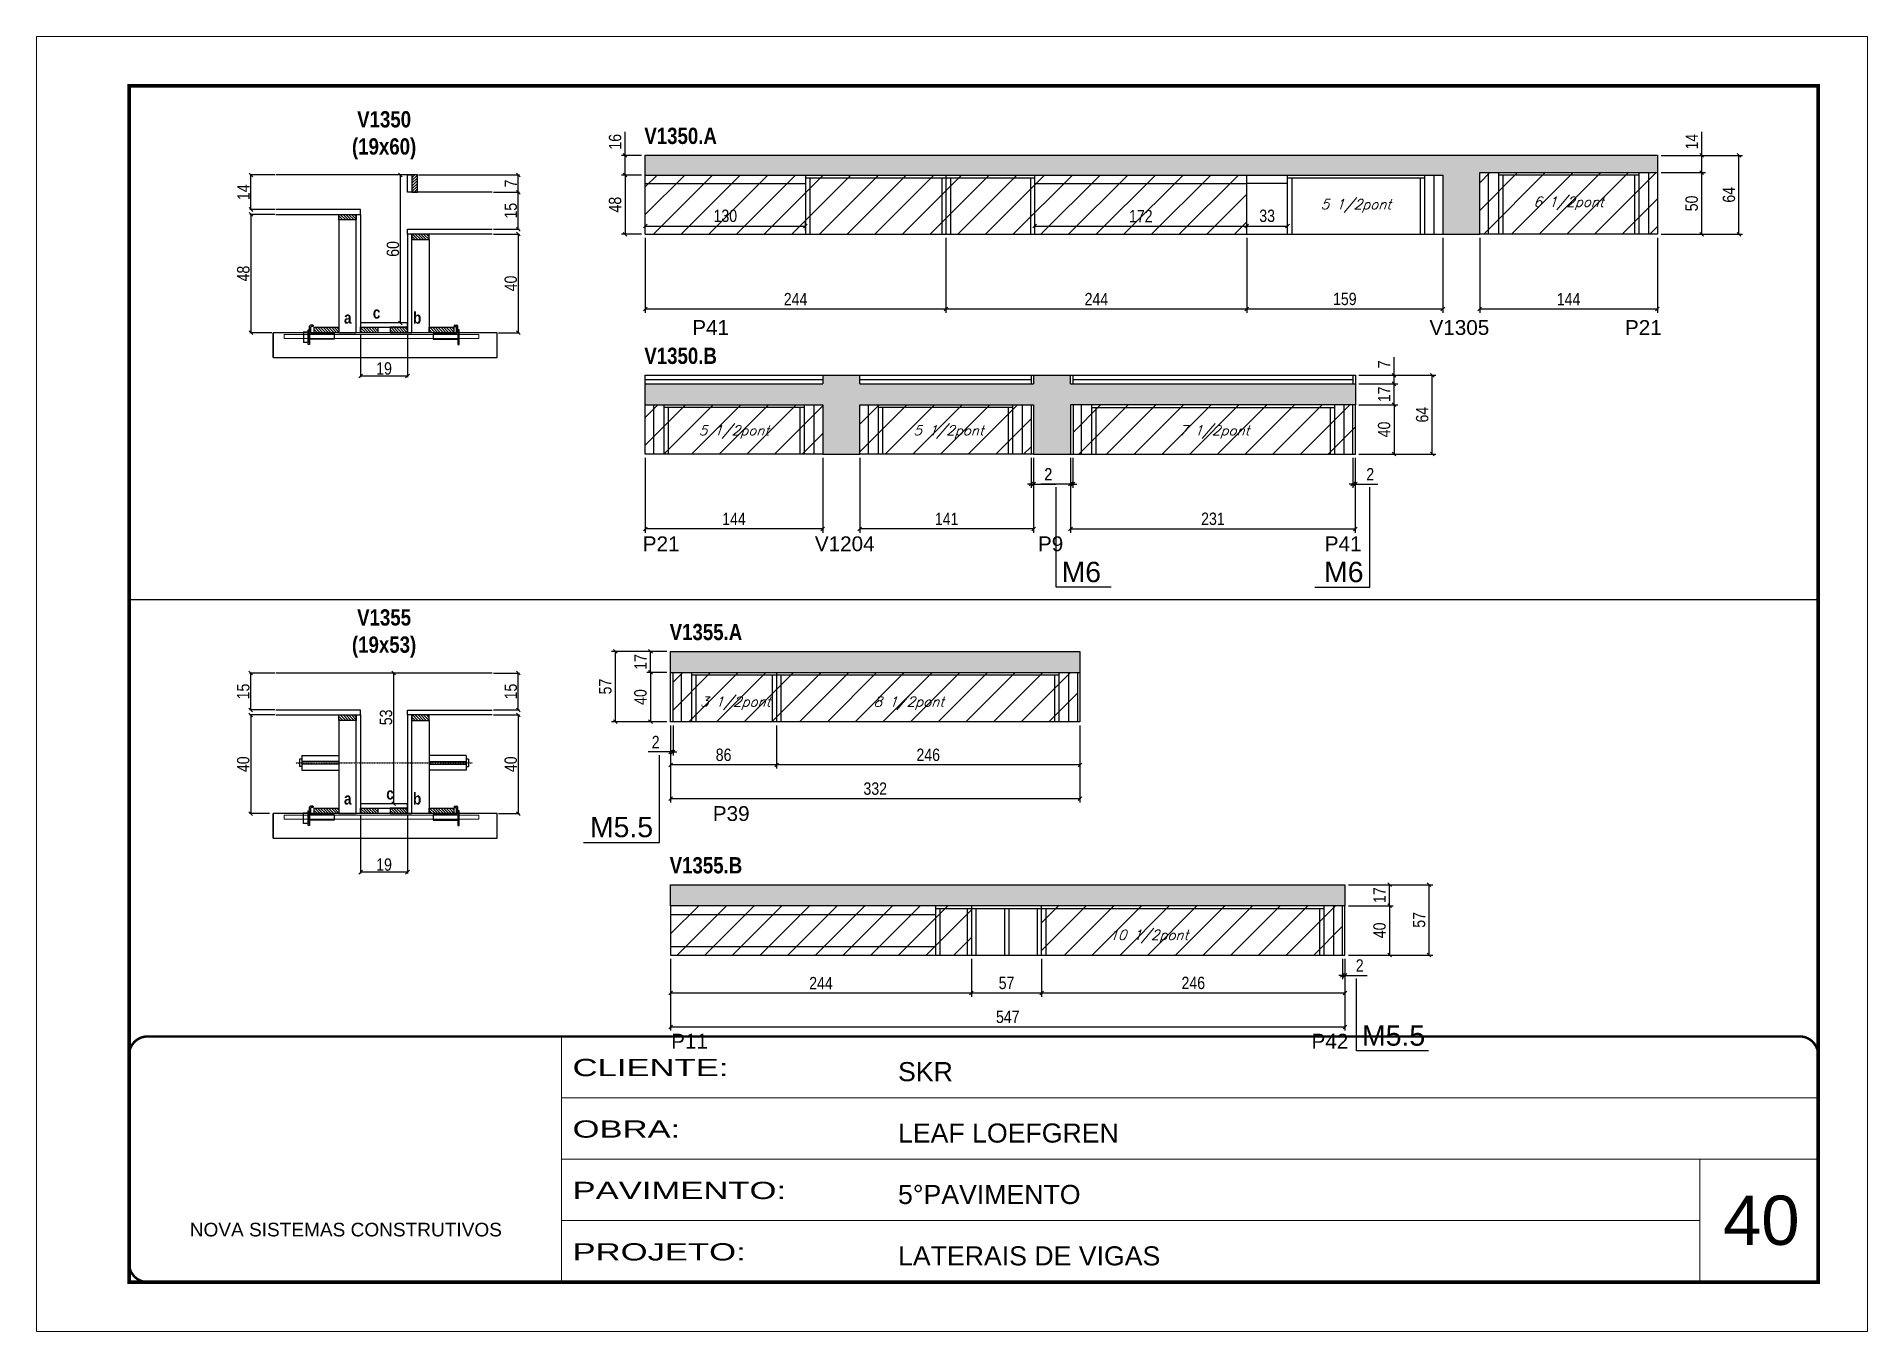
# Model space of a CAD drawing. Extents: x 3309 to 10384, y -2522 to 14608.
# Drawn here: x 8078 to 9563, y 3221 to 4271 of the extents above; entities that cross this region are included whole.
import ezdxf

# ---------------------------------------------------------------- set-up
doc = ezdxf.new("R2010")
doc.units = 0
for name, pattern in [('CONTINUO', [0]), ('DASHED', [0.75, 0.5, -0.25]), ('HIDDEN', [0.375, 0.25, -0.125])]:
    doc.linetypes.add(name, pattern=pattern)
for name, color, linetype in [('5', 5, 'Continuous'), ('barrote', 251, 'Continuous'), ('COTA', 241, 'Continuous'), ('detalhes', 4, 'Continuous'), ('NOMENCLATURA', 7, 'Continuous'), ('Painéis', 200, 'Continuous'), ('presilha', 1, 'Continuous'), ('SARR_2.2x10', 60, 'Continuous'), ('SARR_2.2x7', 40, 'Continuous'), ('SARR_3.5x7', 81, 'Continuous'), ('TENSOR', 3, 'Continuous'), ('texto', 7, 'Continuous')]:
    doc.layers.add(name, color=color, linetype=linetype)
for name, color, linetype, lineweight in [('CARIMBO', 255, 'Continuous', 9), ('CONCRETO', 251, 'Continuous', 25), ('Folhas', 255, 'Continuous', 9), ('Hachura', 251, 'Continuous', 9), ('SARRAFO DE PRESSAO', 251, 'DASHED', 9), ('SCO-___-LAJ', 2, 'Continuous', 0)]:
    doc.layers.add(name, color=color, linetype=linetype, lineweight=lineweight)
doc.styles.add('ARIAL', font='arial.ttf')
doc.styles.add('COTA TECNICA', font='techl___.ttf', dxfattribs={"height": 10})
doc.styles.add('COTA TECNICA 2X', font='techl___.ttf', dxfattribs={"height": 10})
doc.styles.add('Romans', font='romans.shx')
doc.styles.get("Standard").update_dxf_attribs({"font": 'arial.ttf'})
doc.styles.add('TECNICA', font='techb___.ttf', dxfattribs={"height": 10})
doc.styles.add('Tecnologia', font='')
doc.styles.get('Tecnologia').set_extended_font_data('Forgotten Futurist')
doc.dimstyles.new('PAINEL', dxfattribs={"dimtxt": 10, "dimasz": 3, "dimexe": 3, "dimexo": 3, "dimgap": 3, "dimtad": 1, "dimdec": 1, "dimzin": 12, "dimdsep": 46, "dimtxsty": 'COTA TECNICA', "dimblk1": 'OBLIQUE', "dimblk2": 'OBLIQUE', "dimsah": 1, "dimcen": 0.9, "dimclrd": 4, "dimclre": 4, "dimclrt": 240, "dimadec": 1, "dimazin": 3, "dimtfac": 1, "dimtdec": 1, "dimtmove": 0, "dimatfit": 3, "dimfxl": 1, "dimtolj": 1, "dimtzin": 12, "dimarcsym": 0})
doc.dimstyles.new('SECAO', dxfattribs={"dimscale": 0.333333, "dimtxt": 5, "dimasz": 9, "dimexe": 3, "dimexo": 3, "dimgap": 3, "dimtad": 1, "dimdec": 1, "dimlfac": 0.5, "dimzin": 12, "dimdsep": 46, "dimtxsty": 'COTA TECNICA 2X', "dimblk1": 'OBLIQUE', "dimblk2": 'OBLIQUE', "dimsah": 1, "dimcen": 0.9, "dimclrd": 4, "dimclre": 4, "dimclrt": 240, "dimadec": 1, "dimazin": 3, "dimtfac": 1, "dimtdec": 1, "dimtmove": 0, "dimatfit": 3, "dimfxl": 1, "dimtolj": 1, "dimtzin": 12, "dimarcsym": 0})
pattern_1 = [(135, (41576.244, -119481.6347), (-1.122532015, -1.122532015), [])]
pattern_2 = [(135, (41576.2108, -119871.6083), (-1.122532015, -1.122532015), [])]

msp = doc.modelspace()

# ---------------------------------------------------------------- texts
at = {"layer": '5', "linetype": 'Continuous'}
for s, p in [('P41', (8609.66, 4028.81)), ('V1305', (9207.7, 4028.81)), ('P21', (9366.21, 4028.81)), ('P21', (8569.57, 3853.4)), ('V1204', (8709.12, 3853.4)), ('P9', (8890.1, 3853.4)), ('P41', (9122.74, 3853.4)), ('P39', (8626.36, 3634.62, 0)), ('P11', (8592.56, 3450.02, 0)), ('P42', (9111.98, 3450.02, 0))]:
    msp.add_text(s, height=12, rotation=359.99996, dxfattribs=at).set_placement(p)
at = {"layer": 'CARIMBO', "style": 'ARIAL'}
msp.add_text('40', height=40, dxfattribs=at).set_placement((9445.73, 3290.83))
at = {"layer": 'detalhes', "style": 'TECNICA'}
for s, p in [('a', (8327.23, 4037.9)), ('c', (8350.58, 4042.01)), ('b', (8383.2, 4037.89)), ('a', (8327.2, 3647.92)), ('c', (8361.49, 3652.03)), ('b', (8383.17, 3647.91))]:
    msp.add_text(s, height=9.6, dxfattribs=at).set_placement(p)
at = {"layer": 'NOMENCLATURA', "style": 'TECNICA'}
for s, p in [('V1350.A', (8570.82, 4183.62)), ('V1350.B', (8570.82, 4005.25)), ('V1355.A', (8591.36, 3781.25, 0)), ('V1355.B', (8591.36, 3592.08, 0))]:
    msp.add_text(s, height=13.2, dxfattribs=at).set_placement(p)
at = {"layer": 'NOMENCLATURA', "linetype": 'Continuous'}
for s, p in [('M6', (8909.24, 3828.29)), ('M6', (9122.17, 3828.29)), ('M5.5', (8526.68, 3621.45, 0)), ('M5.5', (9152.92, 3452.38))]:
    msp.add_text(s, height=16.5, dxfattribs=at).set_placement(p)
at = {"layer": 'NOMENCLATURA', "char_height": 13.2, "attachment_point": 2, "style": 'TECNICA'}
for s, insert in [('V1350\\P(19x60)', (8359.74, 4210.23)), ('V1355\\P(19x53)', (8359.71, 3806.26))]:
    msp.add_mtext_dynamic_manual_height_columns(s, width=300.2766, gutter_width=1, heights=[0], dxfattribs=dict(at, insert=insert))
at = {"layer": 'texto', "color": 2, "char_height": 8, "attachment_point": 5, "style": 'Romans'}
for s, insert in [('{\\Q19;\\C256;5 1/2pont}', (9148.04, 4133.44)), ('{\\Q19;\\C256;6 1/2pont}', (9320.54, 4135.44)), ('{\\Q19;\\C256;5 1/2pont}', (8643.54, 3950.07)), ('{\\Q19;\\C256;5 1/2pont}', (8817.54, 3950.07)), ('{\\Q19;\\C256;7 1/2pont}', (9033.04, 3950.07)), ('{\\Q19;\\C256;3 1/2pont}', (8644.58, 3730.06, 0)), ('{\\Q19;\\C256;8 1/2pont}', (8785.38, 3730.06, 0)), ('{\\Q19;\\C256;10 1/2pont}', (8980.08, 3540.89, 0))]:
    msp.add_mtext(s, dxfattribs=dict(at, insert=insert))

# ---------------------------------------------------------------- blocks, each defined once
blk = doc.blocks.new('9999999999')
at = {"color": 30, "linetype": 'CONTINUO'}
for p, q in [((98564.6, 34230.2), (98564.6, 34429.4)), ((98564.6, 34379.6), (99584, 34379.6)), ((98564.6, 34329.8), (99488, 34329.8)), ((99584, 34329.8), (99488, 34329.8)), ((99488, 34329.8), (99488, 34230.2)), ((98564.6, 34280), (99488, 34280))]:
    blk.add_line(p, q, dxfattribs=at)
at = {"color": 30, "linetype": 'CONTINUO', "const_width": 2}
blk.add_lwpolyline([(99584, 34230.2), (99584, 34414.4, 0.414214), (99569, 34429.4), (98229, 34429.4, 0.414214), (98214, 34414.4), (98214, 34245.2, 0.414214), (98229, 34230.2), (99584, 34230.2)], format="xyb", dxfattribs=at)
at = {"layer": 'Folhas'}
blk.add_lwpolyline([(98139, 34190.2), (99624, 34190.2), (99624, 35240.2), (98139, 35240.2)], close=True, dxfattribs=at)
at = {"layer": 'Folhas', "color": 30, "const_width": 3}
blk.add_lwpolyline([(98214, 34230.2), (99584, 34230.2), (99584, 35200.2), (98214, 35200.2)], close=True, dxfattribs=at)
at = {"color": 7, "linetype": 'Continuous', "ltscale": 5, "style": 'ARIAL'}
for s, height, p in [('SKR', 15.48, (98837.7, 34393.1)), ('LEAF LOEFGREN', 15.483, (98837.7, 34343.3)), ('5°PAVIMENTO', 15.483, (98837.7, 34293.5)), ('NOVA SISTEMAS CONSTRUTIVOS', 11.059, (98263.2, 34267.2)), ('LATERAIS DE VIGAS', 15.483, (98837.7, 34243.7))]:
    blk.add_text(s, height=height, dxfattribs=at).set_placement(p)
at = {"layer": 'Folhas', "color": 7, "style": 'Tecnologia', "width": 1.5}
for s, p in [('CLIENTE:', (98573.7, 34397.2)), ('OBRA:', (98573.7, 34347.3)), ('PAVIMENTO:', (98573.7, 34297.5)), ('PROJETO:', (98573.7, 34247.7))]:
    blk.add_text(s, height=14, dxfattribs=at).set_placement(p)
blk = doc.blocks.new('_Oblique')
at = {"color": 0, "linetype": 'ByBlock', "lineweight": -2}
blk.add_line((-0.5, -0.5), (0.5, 0.5), dxfattribs=at)
blk = doc.blocks.new('*D1237')
at = {"layer": 'COTA', "color": 4, "lineweight": -2, "transparency": 16777216}
for p, q in [((8340.7, 4029.5), (8340.7, 3994.4)), ((8378.7, 4029.5), (8378.7, 3994.4)), ((8378.7, 3995.4), (8340.7, 3995.4))]:
    blk.add_line(p, q, dxfattribs=at)
at = {"layer": 'Defpoints', "color": 0, "transparency": 16777216}
for p in [(8340.7, 4030.5), (8378.7, 4030.5), (8340.7, 3995.4)]:
    blk.add_point(p, dxfattribs=at)
at = {"layer": 'COTA', "color": 4, "lineweight": -2, "transparency": 16777216, "xscale": 3, "yscale": 3, "zscale": 3, "rotation": 180}
blk.add_blockref('_Oblique', (8340.7, 3995.4), dxfattribs=at)
at = {"layer": 'COTA', "color": 4, "lineweight": -2, "transparency": 16777216, "xscale": 3, "yscale": 3, "zscale": 3}
blk.add_blockref('_Oblique', (8378.7, 3995.4), dxfattribs=at)
at = {"layer": 'COTA', "color": 240, "transparency": 16777216, "insert": (8359.7, 4001.5), "char_height": 10, "attachment_point": 5, "style": 'COTA TECNICA 2X'}
blk.add_mtext('\\A1;19', dxfattribs=at)
blk = doc.blocks.new('PRESILHA METÁLICA 1')
at = {"layer": 'presilha'}
for p, q in [((0, 13), (6, 13)), ((0, 13), (0, 0)), ((6, 0), (0, 0)), ((6, 15.5), (7.5, 15.5)), ((6, -2.5), (6, 15.5)), ((6, 13), (6, 0)), ((7.5, 10.6), (7.5, 19.9)), ((7.5, 15.5), (7.5, -2.5)), ((37.5, 4.1), (7.5, 4.1)), ((12, 21), (8.6, 21)), ((9, 11.6), (9, 18.9)), ((12, 19.5), (9.6, 19.5)), ((37.5, 11), (9.6, 11)), ((12, 21), (12, 19.5)), ((37.5, 11), (37.5, 4.1)), ((7.5, -2.5), (6, -2.5))]:
    blk.add_line(p, q, dxfattribs=at)
for centre, radius, start, end in [((8.6, 19.9), 1.14, 90, 180), ((9.6, 18.9), 0.57, 90, 180), ((9.6, 11.6), 0.57, 180, 270)]:
    blk.add_arc(centre, radius, start, end, dxfattribs=at)
blk = doc.blocks.new('PRESILHA METÁLICA 2')
at = {"layer": 'presilha'}
for p, q in [((-5.2, 23.5), (-5.2, 22)), ((-5.2, 23.5), (-1.9, 23.5)), ((-0.8, 14.6), (-0.8, 22.4)), ((-30.8, 13.5), (-30.8, 6.6)), ((-30.8, 13.5), (-2.8, 13.5)), ((-30.8, 6.6), (-0.8, 6.6)), ((-5.2, 22), (-2.8, 22)), ((-2.2, 14.1), (-2.2, 21.4)), ((0.8, 18), (-0.8, 18)), ((-0.8, 18), (-0.8, 0)), ((-0.8, 0), (0.8, 0)), ((0.8, 0), (0.8, 18))]:
    blk.add_line(p, q, dxfattribs=at)
for centre, radius, start, end in [((-1.9, 22.4), 1.14, 0, 90), ((-2.8, 21.4), 0.57, 0, 90), ((-2.8, 14.1), 0.57, 270, 0)]:
    blk.add_arc(centre, radius, start, end, dxfattribs=at)
blk = doc.blocks.new('*D1238')
at = {"layer": 'COTA', "color": 4, "lineweight": -2, "transparency": 16777216}
for p, q in [((8271, 4126.5), (8250.7, 4126.5)), ((8251.7, 4126.5), (8251.7, 4030.5)), ((8268.7, 4030.5), (8250.7, 4030.5))]:
    blk.add_line(p, q, dxfattribs=at)
at = {"layer": 'Defpoints', "color": 0, "transparency": 16777216}
for p in [(8272, 4126.5), (8251.7, 4030.5), (8269.7, 4030.5)]:
    blk.add_point(p, dxfattribs=at)
at = {"layer": 'COTA', "color": 4, "lineweight": -2, "transparency": 16777216, "xscale": 3, "yscale": 3, "zscale": 3}
for p, rotation in [((8251.7, 4126.5), 90), ((8251.7, 4030.5), 270)]:
    blk.add_blockref('_Oblique', p, dxfattribs=dict(at, rotation=rotation))
at = {"layer": 'COTA', "color": 240, "transparency": 16777216, "insert": (8245.6, 4078.5), "char_height": 10, "attachment_point": 5, "rotation": 90, "style": 'COTA TECNICA 2X'}
blk.add_mtext('\\A1;48', dxfattribs=at)
blk = doc.blocks.new('*D1239')
at = {"layer": 'COTA', "color": 4, "lineweight": -2, "transparency": 16777216}
for p, q in [((8448.4, 4110.5), (8469.6, 4110.5)), ((8468.6, 4110.5), (8468.6, 4030.5)), ((8452.5, 4030.5), (8469.6, 4030.5))]:
    blk.add_line(p, q, dxfattribs=at)
at = {"layer": 'Defpoints', "color": 0, "transparency": 16777216}
for p in [(8447.4, 4110.5), (8451.5, 4030.5), (8468.6, 4030.5)]:
    blk.add_point(p, dxfattribs=at)
at = {"layer": 'COTA', "color": 4, "lineweight": -2, "transparency": 16777216, "xscale": 3, "yscale": 3, "zscale": 3}
for p, rotation in [((8468.6, 4110.5), 90), ((8468.6, 4030.5), 270)]:
    blk.add_blockref('_Oblique', p, dxfattribs=dict(at, rotation=rotation))
at = {"layer": 'COTA', "color": 240, "transparency": 16777216, "insert": (8462.5, 4070.5), "char_height": 10, "attachment_point": 5, "rotation": 90, "style": 'COTA TECNICA 2X'}
blk.add_mtext('\\A1;40', dxfattribs=at)
blk = doc.blocks.new('*D1240')
at = {"layer": 'COTA', "color": 4, "lineweight": -2, "transparency": 16777216}
for p, q in [((8377.7, 4158.5), (8372, 4158.5)), ((8373, 4038.5), (8373, 4158.5)), ((8377.7, 4038.5), (8372, 4038.5))]:
    blk.add_line(p, q, dxfattribs=at)
at = {"layer": 'Defpoints', "color": 0, "transparency": 16777216}
for p in [(8373, 4158.5), (8378.7, 4158.5), (8378.7, 4038.5)]:
    blk.add_point(p, dxfattribs=at)
at = {"layer": 'COTA', "color": 4, "lineweight": -2, "transparency": 16777216, "xscale": 3, "yscale": 3, "zscale": 3}
for p, rotation in [((8373, 4158.5), 90), ((8373, 4038.5), 270)]:
    blk.add_blockref('_Oblique', p, dxfattribs=dict(at, rotation=rotation))
at = {"layer": 'COTA', "color": 240, "transparency": 16777216, "insert": (8366.9, 4098.5), "char_height": 10, "attachment_point": 5, "rotation": 90, "style": 'COTA TECNICA 2X'}
blk.add_mtext('\\A1;60', dxfattribs=at)
blk = doc.blocks.new('*D1241')
at = {"layer": 'COTA', "color": 4, "lineweight": -2, "transparency": 16777216}
for p, q in [((8448.4, 4144.5), (8469.6, 4144.5)), ((8468.6, 4114.5), (8468.6, 4144.5)), ((8448.4, 4114.5), (8469.6, 4114.5))]:
    blk.add_line(p, q, dxfattribs=at)
at = {"layer": 'Defpoints', "color": 0, "transparency": 16777216}
for p in [(8447.4, 4144.5), (8468.6, 4144.5), (8447.4, 4114.5)]:
    blk.add_point(p, dxfattribs=at)
at = {"layer": 'COTA', "color": 4, "lineweight": -2, "transparency": 16777216, "xscale": 3, "yscale": 3, "zscale": 3}
for p, rotation in [((8468.6, 4144.5), 90), ((8468.6, 4114.5), 270)]:
    blk.add_blockref('_Oblique', p, dxfattribs=dict(at, rotation=rotation))
at = {"layer": 'COTA', "color": 240, "transparency": 16777216, "insert": (8462.5, 4129.5), "char_height": 10, "attachment_point": 5, "rotation": 90, "style": 'COTA TECNICA 2X'}
blk.add_mtext('\\A1;15', dxfattribs=at)
blk = doc.blocks.new('*D1242')
at = {"layer": 'COTA', "color": 4, "lineweight": -2, "transparency": 16777216}
for p, q in [((8271, 4158.5), (8250.7, 4158.5)), ((8251.7, 4130.5), (8251.7, 4158.5)), ((8271, 4130.5), (8250.7, 4130.5))]:
    blk.add_line(p, q, dxfattribs=at)
at = {"layer": 'Defpoints', "color": 0, "transparency": 16777216}
for p in [(8251.7, 4158.5), (8272, 4158.5), (8272, 4130.5)]:
    blk.add_point(p, dxfattribs=at)
at = {"layer": 'COTA', "color": 4, "lineweight": -2, "transparency": 16777216, "xscale": 3, "yscale": 3, "zscale": 3}
for p, rotation in [((8251.7, 4158.5), 90), ((8251.7, 4130.5), 270)]:
    blk.add_blockref('_Oblique', p, dxfattribs=dict(at, rotation=rotation))
at = {"layer": 'COTA', "color": 240, "transparency": 16777216, "insert": (8245.6, 4144.5), "char_height": 10, "attachment_point": 5, "rotation": 90, "style": 'COTA TECNICA 2X'}
blk.add_mtext('\\A1;14', dxfattribs=at)
blk = doc.blocks.new('*D1243')
at = {"layer": 'COTA', "color": 4, "lineweight": -2, "transparency": 16777216}
for p, q in [((8387.7, 4158.5), (8469.6, 4158.5)), ((8468.6, 4144.5), (8468.6, 4158.5)), ((8448.4, 4144.5), (8469.6, 4144.5))]:
    blk.add_line(p, q, dxfattribs=at)
at = {"layer": 'Defpoints', "color": 0, "transparency": 16777216}
for p in [(8386.7, 4158.5), (8468.6, 4158.5), (8447.4, 4144.5)]:
    blk.add_point(p, dxfattribs=at)
at = {"layer": 'COTA', "color": 4, "lineweight": -2, "transparency": 16777216, "xscale": 3, "yscale": 3, "zscale": 3}
for p, rotation in [((8468.6, 4158.5), 90), ((8468.6, 4144.5), 270)]:
    blk.add_blockref('_Oblique', p, dxfattribs=dict(at, rotation=rotation))
at = {"layer": 'COTA', "color": 240, "transparency": 16777216, "insert": (8462.6, 4151.5), "char_height": 10, "attachment_point": 5, "rotation": 90, "style": 'COTA TECNICA 2X'}
blk.add_mtext('\\A1;7', dxfattribs=at)
blk = doc.blocks.new('*D1244')
at = {"layer": 'COTA', "color": 4, "lineweight": -2, "transparency": 16777216}
for p, q in [((9059.5, 4107.4), (9059.5, 4046.7)), ((9218.5, 4107.4), (9218.5, 4046.7)), ((9218.5, 4049.7), (9059.5, 4049.7))]:
    blk.add_line(p, q, dxfattribs=at)
at = {"layer": 'Defpoints', "color": 0, "transparency": 16777216}
for p in [(9059.5, 4110.4), (9218.5, 4110.4), (9059.5, 4049.7)]:
    blk.add_point(p, dxfattribs=at)
at = {"layer": 'COTA', "color": 4, "lineweight": -2, "transparency": 16777216, "xscale": 3, "yscale": 3, "zscale": 3, "rotation": 180}
blk.add_blockref('_Oblique', (9059.5, 4049.7), dxfattribs=at)
at = {"layer": 'COTA', "color": 4, "lineweight": -2, "transparency": 16777216, "xscale": 3, "yscale": 3, "zscale": 3}
blk.add_blockref('_Oblique', (9218.5, 4049.7), dxfattribs=at)
at = {"layer": 'COTA', "color": 240, "transparency": 16777216, "insert": (9139, 4057.9), "char_height": 10, "attachment_point": 5, "style": 'COTA TECNICA'}
blk.add_mtext('\\A1;159', dxfattribs=at)
blk = doc.blocks.new('*D1245')
at = {"layer": 'COTA', "color": 4, "lineweight": -2, "transparency": 16777216}
for p, q in [((8571.5, 4107.4), (8571.5, 4046.7)), ((8815.5, 4107.4), (8815.5, 4046.7)), ((8815.5, 4049.7), (8571.5, 4049.7))]:
    blk.add_line(p, q, dxfattribs=at)
at = {"layer": 'Defpoints', "color": 0, "transparency": 16777216}
for p in [(8571.5, 4110.4), (8815.5, 4110.4), (8571.5, 4049.7)]:
    blk.add_point(p, dxfattribs=at)
at = {"layer": 'COTA', "color": 4, "lineweight": -2, "transparency": 16777216, "xscale": 3, "yscale": 3, "zscale": 3, "rotation": 180}
blk.add_blockref('_Oblique', (8571.5, 4049.7), dxfattribs=at)
at = {"layer": 'COTA', "color": 4, "lineweight": -2, "transparency": 16777216, "xscale": 3, "yscale": 3, "zscale": 3}
blk.add_blockref('_Oblique', (8815.5, 4049.7), dxfattribs=at)
at = {"layer": 'COTA', "color": 240, "transparency": 16777216, "insert": (8693.5, 4057.8), "char_height": 10, "attachment_point": 5, "style": 'COTA TECNICA'}
blk.add_mtext('\\A1;244', dxfattribs=at)
blk = doc.blocks.new('*D1246')
at = {"layer": 'COTA', "color": 4, "lineweight": -2, "transparency": 16777216}
for p, q in [((8815.5, 4107.4), (8815.5, 4046.7)), ((9059.5, 4107.4), (9059.5, 4046.7)), ((9059.5, 4049.7), (8815.5, 4049.7))]:
    blk.add_line(p, q, dxfattribs=at)
at = {"layer": 'Defpoints', "color": 0, "transparency": 16777216}
for p in [(8815.5, 4110.4), (9059.5, 4110.4), (8815.5, 4049.7)]:
    blk.add_point(p, dxfattribs=at)
at = {"layer": 'COTA', "color": 4, "lineweight": -2, "transparency": 16777216, "xscale": 3, "yscale": 3, "zscale": 3, "rotation": 180}
blk.add_blockref('_Oblique', (8815.5, 4049.7), dxfattribs=at)
at = {"layer": 'COTA', "color": 4, "lineweight": -2, "transparency": 16777216, "xscale": 3, "yscale": 3, "zscale": 3}
blk.add_blockref('_Oblique', (9059.5, 4049.7), dxfattribs=at)
at = {"layer": 'COTA', "color": 240, "transparency": 16777216, "insert": (8937.5, 4057.8), "char_height": 10, "attachment_point": 5, "style": 'COTA TECNICA'}
blk.add_mtext('\\A1;244', dxfattribs=at)
blk = doc.blocks.new('*D1247')
at = {"layer": 'COTA', "color": 4, "lineweight": -2, "transparency": 16777216}
for p, q in [((8568.5, 4158.4), (8552.2, 4158.4)), ((8555.2, 4158.4), (8555.2, 4110.4)), ((8568.5, 4110.4), (8552.2, 4110.4))]:
    blk.add_line(p, q, dxfattribs=at)
at = {"layer": 'Defpoints', "color": 0, "transparency": 16777216}
for p in [(8571.5, 4158.4), (8555.2, 4110.4), (8571.5, 4110.4)]:
    blk.add_point(p, dxfattribs=at)
at = {"layer": 'COTA', "color": 4, "lineweight": -2, "transparency": 16777216, "xscale": 3, "yscale": 3, "zscale": 3}
for p, rotation in [((8555.2, 4158.4), 90), ((8555.2, 4110.4), 270)]:
    blk.add_blockref('_Oblique', p, dxfattribs=dict(at, rotation=rotation))
at = {"layer": 'COTA', "color": 240, "transparency": 16777216, "insert": (8547.1, 4134.4), "char_height": 10, "attachment_point": 5, "rotation": 90, "style": 'COTA TECNICA'}
blk.add_mtext('\\A1;48', dxfattribs=at)
blk = doc.blocks.new('*D1248')
at = {"layer": 'COTA', "color": 4, "lineweight": -2, "transparency": 16777216}
for p, q in [((8555.2, 4174.4), (8555.2, 4193.5)), ((8568.5, 4174.4), (8552.2, 4174.4)), ((8555.2, 4158.4), (8555.2, 4174.4)), ((8568.5, 4158.4), (8552.2, 4158.4))]:
    blk.add_line(p, q, dxfattribs=at)
at = {"layer": 'Defpoints', "color": 0, "transparency": 16777216}
for p in [(8555.2, 4174.4), (8571.5, 4174.4), (8571.5, 4158.4)]:
    blk.add_point(p, dxfattribs=at)
at = {"layer": 'COTA', "color": 4, "lineweight": -2, "transparency": 16777216, "xscale": 3, "yscale": 3, "zscale": 3}
for p, rotation in [((8555.2, 4174.4), 90), ((8555.2, 4158.4), 270)]:
    blk.add_blockref('_Oblique', p, dxfattribs=dict(at, rotation=rotation))
at = {"layer": 'COTA', "color": 240, "transparency": 16777216, "insert": (8547.1, 4185.4), "char_height": 10, "attachment_point": 5, "rotation": 90, "style": 'COTA TECNICA'}
blk.add_mtext('\\A1;16', dxfattribs=at)
blk = doc.blocks.new('*D1249')
at = {"layer": 'COTA', "color": 4, "lineweight": -2, "transparency": 16777216}
for p, q in [((8571.5, 4113.4), (8571.5, 4120.1)), ((8571.5, 4117.1), (8701.5, 4117.1)), ((8701.5, 4113.4), (8701.5, 4120.1))]:
    blk.add_line(p, q, dxfattribs=at)
at = {"layer": 'Defpoints', "color": 0, "transparency": 16777216}
for p in [(8701.5, 4117.1), (8571.5, 4110.4), (8701.5, 4110.4)]:
    blk.add_point(p, dxfattribs=at)
at = {"layer": 'COTA', "color": 4, "lineweight": -2, "transparency": 16777216, "xscale": 3, "yscale": 3, "zscale": 3, "rotation": 180}
blk.add_blockref('_Oblique', (8571.5, 4117.1), dxfattribs=at)
at = {"layer": 'COTA', "color": 4, "lineweight": -2, "transparency": 16777216, "xscale": 3, "yscale": 3, "zscale": 3}
blk.add_blockref('_Oblique', (8701.5, 4117.1), dxfattribs=at)
at = {"layer": 'COTA', "color": 240, "transparency": 16777216, "insert": (8636.5, 4125.3), "char_height": 10, "attachment_point": 5, "style": 'COTA TECNICA'}
blk.add_mtext('\\A1;130', dxfattribs=at)
blk = doc.blocks.new('*D1250')
at = {"layer": 'COTA', "color": 4, "lineweight": -2, "transparency": 16777216}
for p, q in [((8887.5, 4113.4), (8887.5, 4120.1)), ((8887.5, 4117.1), (9059.5, 4117.1)), ((9059.5, 4113.4), (9059.5, 4120.1))]:
    blk.add_line(p, q, dxfattribs=at)
at = {"layer": 'Defpoints', "color": 0, "transparency": 16777216}
for p in [(9059.5, 4117.1), (8887.5, 4110.4), (9059.5, 4110.4)]:
    blk.add_point(p, dxfattribs=at)
at = {"layer": 'COTA', "color": 4, "lineweight": -2, "transparency": 16777216, "xscale": 3, "yscale": 3, "zscale": 3, "rotation": 180}
blk.add_blockref('_Oblique', (8887.5, 4117.1), dxfattribs=at)
at = {"layer": 'COTA', "color": 4, "lineweight": -2, "transparency": 16777216, "xscale": 3, "yscale": 3, "zscale": 3}
blk.add_blockref('_Oblique', (9059.5, 4117.1), dxfattribs=at)
at = {"layer": 'COTA', "color": 240, "transparency": 16777216, "insert": (8973.5, 4125.1), "char_height": 10, "attachment_point": 5, "style": 'COTA TECNICA'}
blk.add_mtext('\\A1;172', dxfattribs=at)
blk = doc.blocks.new('*D1251')
at = {"layer": 'COTA', "color": 4, "lineweight": -2, "transparency": 16777216}
for p, q in [((9059.5, 4113.4), (9059.5, 4120.1)), ((9059.5, 4117.1), (9092.5, 4117.1)), ((9092.5, 4113.4), (9092.5, 4120.1))]:
    blk.add_line(p, q, dxfattribs=at)
at = {"layer": 'Defpoints', "color": 0, "transparency": 16777216}
for p in [(9092.5, 4117.1), (9059.5, 4110.4), (9092.5, 4110.4)]:
    blk.add_point(p, dxfattribs=at)
at = {"layer": 'COTA', "color": 4, "lineweight": -2, "transparency": 16777216, "xscale": 3, "yscale": 3, "zscale": 3, "rotation": 180}
blk.add_blockref('_Oblique', (9059.5, 4117.1), dxfattribs=at)
at = {"layer": 'COTA', "color": 4, "lineweight": -2, "transparency": 16777216, "xscale": 3, "yscale": 3, "zscale": 3}
blk.add_blockref('_Oblique', (9092.5, 4117.1), dxfattribs=at)
at = {"layer": 'COTA', "color": 240, "transparency": 16777216, "insert": (9076, 4125.3), "char_height": 10, "attachment_point": 5, "style": 'COTA TECNICA'}
blk.add_mtext('\\A1;33', dxfattribs=at)
blk = doc.blocks.new('*D1252')
at = {"layer": 'COTA', "color": 4, "lineweight": -2, "transparency": 16777216}
for p, q in [((9248.5, 4107.4), (9248.5, 4046.7)), ((9392.5, 4107.4), (9392.5, 4046.7)), ((9392.5, 4049.7), (9248.5, 4049.7))]:
    blk.add_line(p, q, dxfattribs=at)
at = {"layer": 'Defpoints', "color": 0, "transparency": 16777216}
for p in [(9248.5, 4110.4), (9392.5, 4110.4), (9248.5, 4049.7)]:
    blk.add_point(p, dxfattribs=at)
at = {"layer": 'COTA', "color": 4, "lineweight": -2, "transparency": 16777216, "xscale": 3, "yscale": 3, "zscale": 3, "rotation": 180}
blk.add_blockref('_Oblique', (9248.5, 4049.7), dxfattribs=at)
at = {"layer": 'COTA', "color": 4, "lineweight": -2, "transparency": 16777216, "xscale": 3, "yscale": 3, "zscale": 3}
blk.add_blockref('_Oblique', (9392.5, 4049.7), dxfattribs=at)
at = {"layer": 'COTA', "color": 240, "transparency": 16777216, "insert": (9320.5, 4057.8), "char_height": 10, "attachment_point": 5, "style": 'COTA TECNICA'}
blk.add_mtext('\\A1;144', dxfattribs=at)
blk = doc.blocks.new('*D1253')
at = {"layer": 'COTA', "color": 4, "lineweight": -2, "transparency": 16777216}
for p, q in [((9395.5, 4160.4), (9431.5, 4160.4)), ((9428.5, 4110.4), (9428.5, 4160.4)), ((9395.5, 4110.4), (9431.5, 4110.4))]:
    blk.add_line(p, q, dxfattribs=at)
at = {"layer": 'Defpoints', "color": 0, "transparency": 16777216}
for p in [(9392.5, 4160.4), (9428.5, 4160.4), (9392.5, 4110.4)]:
    blk.add_point(p, dxfattribs=at)
at = {"layer": 'COTA', "color": 4, "lineweight": -2, "transparency": 16777216, "xscale": 3, "yscale": 3, "zscale": 3}
for p, rotation in [((9428.5, 4160.4), 90), ((9428.5, 4110.4), 270)]:
    blk.add_blockref('_Oblique', p, dxfattribs=dict(at, rotation=rotation))
at = {"layer": 'COTA', "color": 240, "transparency": 16777216, "insert": (9420.4, 4135.4), "char_height": 10, "attachment_point": 5, "rotation": 90, "style": 'COTA TECNICA'}
blk.add_mtext('\\A1;50', dxfattribs=at)
blk = doc.blocks.new('*D1254')
at = {"layer": 'COTA', "color": 4, "lineweight": -2, "transparency": 16777216}
for p, q in [((9428.5, 4174.4), (9428.5, 4193.6)), ((9395.5, 4174.4), (9431.5, 4174.4)), ((9428.5, 4160.4), (9428.5, 4174.4)), ((9395.5, 4160.4), (9431.5, 4160.4))]:
    blk.add_line(p, q, dxfattribs=at)
at = {"layer": 'Defpoints', "color": 0, "transparency": 16777216}
for p in [(9392.5, 4174.4), (9428.5, 4174.4), (9392.5, 4160.4)]:
    blk.add_point(p, dxfattribs=at)
at = {"layer": 'COTA', "color": 4, "lineweight": -2, "transparency": 16777216, "xscale": 3, "yscale": 3, "zscale": 3}
for p, rotation in [((9428.5, 4174.4), 90), ((9428.5, 4160.4), 270)]:
    blk.add_blockref('_Oblique', p, dxfattribs=dict(at, rotation=rotation))
at = {"layer": 'COTA', "color": 240, "transparency": 16777216, "insert": (9420.4, 4185.5), "char_height": 10, "attachment_point": 5, "rotation": 90, "style": 'COTA TECNICA'}
blk.add_mtext('\\A1;14', dxfattribs=at)
blk = doc.blocks.new('*D1255')
at = {"layer": 'COTA', "color": 4, "lineweight": -2, "transparency": 16777216}
for p, q in [((9395.5, 4174.4), (9461.7, 4174.4)), ((9458.7, 4110.4), (9458.7, 4174.4)), ((9395.5, 4110.4), (9461.7, 4110.4))]:
    blk.add_line(p, q, dxfattribs=at)
at = {"layer": 'Defpoints', "color": 0, "transparency": 16777216}
for p in [(9392.5, 4174.4), (9458.7, 4174.4), (9392.5, 4110.4)]:
    blk.add_point(p, dxfattribs=at)
at = {"layer": 'COTA', "color": 4, "lineweight": -2, "transparency": 16777216, "xscale": 3, "yscale": 3, "zscale": 3}
for p, rotation in [((9458.7, 4174.4), 90), ((9458.7, 4110.4), 270)]:
    blk.add_blockref('_Oblique', p, dxfattribs=dict(at, rotation=rotation))
at = {"layer": 'COTA', "color": 240, "transparency": 16777216, "insert": (9450.6, 4142.4), "char_height": 10, "attachment_point": 5, "rotation": 90, "style": 'COTA TECNICA'}
blk.add_mtext('\\A1;64', dxfattribs=at)
blk = doc.blocks.new('*D1258')
at = {"layer": 'COTA', "color": 4, "lineweight": -2, "transparency": 16777216}
for p, q in [((8571.5, 3929.1), (8571.5, 3868.4)), ((8715.5, 3929.1), (8715.5, 3868.4)), ((8715.5, 3871.4), (8571.5, 3871.4))]:
    blk.add_line(p, q, dxfattribs=at)
at = {"layer": 'Defpoints', "color": 0, "transparency": 16777216}
for p in [(8571.5, 3932.1), (8715.5, 3932.1), (8571.5, 3871.4)]:
    blk.add_point(p, dxfattribs=at)
at = {"layer": 'COTA', "color": 4, "lineweight": -2, "transparency": 16777216, "xscale": 3, "yscale": 3, "zscale": 3, "rotation": 180}
blk.add_blockref('_Oblique', (8571.5, 3871.4), dxfattribs=at)
at = {"layer": 'COTA', "color": 4, "lineweight": -2, "transparency": 16777216, "xscale": 3, "yscale": 3, "zscale": 3}
blk.add_blockref('_Oblique', (8715.5, 3871.4), dxfattribs=at)
at = {"layer": 'COTA', "color": 240, "transparency": 16777216, "insert": (8643.5, 3879.5), "char_height": 10, "attachment_point": 5, "style": 'COTA TECNICA'}
blk.add_mtext('\\A1;144', dxfattribs=at)
blk = doc.blocks.new('*D1259')
at = {"layer": 'COTA', "color": 4, "lineweight": -2, "transparency": 16777216}
for p, q in [((8745.5, 3929.1), (8745.5, 3868.4)), ((8886.5, 3929.1), (8886.5, 3868.4)), ((8886.5, 3871.4), (8745.5, 3871.4))]:
    blk.add_line(p, q, dxfattribs=at)
at = {"layer": 'Defpoints', "color": 0, "transparency": 16777216}
for p in [(8745.5, 3932.1), (8886.5, 3932.1), (8745.5, 3871.4)]:
    blk.add_point(p, dxfattribs=at)
at = {"layer": 'COTA', "color": 4, "lineweight": -2, "transparency": 16777216, "xscale": 3, "yscale": 3, "zscale": 3, "rotation": 180}
blk.add_blockref('_Oblique', (8745.5, 3871.4), dxfattribs=at)
at = {"layer": 'COTA', "color": 4, "lineweight": -2, "transparency": 16777216, "xscale": 3, "yscale": 3, "zscale": 3}
blk.add_blockref('_Oblique', (8886.5, 3871.4), dxfattribs=at)
at = {"layer": 'COTA', "color": 240, "transparency": 16777216, "insert": (8816, 3879.5), "char_height": 10, "attachment_point": 5, "style": 'COTA TECNICA'}
blk.add_mtext('\\A1;141', dxfattribs=at)
blk = doc.blocks.new('*D1260')
at = {"layer": 'COTA', "color": 4, "lineweight": -2, "transparency": 16777216}
for p, q in [((8916.5, 3929.1), (8916.5, 3868.4)), ((9147.5, 3929.1), (9147.5, 3868.4)), ((8916.5, 3871.4), (9147.5, 3871.4))]:
    blk.add_line(p, q, dxfattribs=at)
at = {"layer": 'Defpoints', "color": 0, "transparency": 16777216}
for p in [(8916.5, 3932.1), (9147.5, 3932.1), (9147.5, 3871.4)]:
    blk.add_point(p, dxfattribs=at)
at = {"layer": 'COTA', "color": 4, "lineweight": -2, "transparency": 16777216, "xscale": 3, "yscale": 3, "zscale": 3, "rotation": 180}
blk.add_blockref('_Oblique', (8916.5, 3871.4), dxfattribs=at)
at = {"layer": 'COTA', "color": 4, "lineweight": -2, "transparency": 16777216, "xscale": 3, "yscale": 3, "zscale": 3}
blk.add_blockref('_Oblique', (9147.5, 3871.4), dxfattribs=at)
at = {"layer": 'COTA', "color": 240, "transparency": 16777216, "insert": (9032, 3879.6), "char_height": 10, "attachment_point": 5, "style": 'COTA TECNICA'}
blk.add_mtext('\\A1;231', dxfattribs=at)
blk = doc.blocks.new('*D1256')
at = {"layer": 'COTA', "color": 4, "lineweight": -2, "transparency": 16777216}
for p, q in [((9150.5, 3972.1), (9182, 3972.1)), ((9179, 3972.1), (9179, 3932.1)), ((9150.5, 3932.1), (9182, 3932.1))]:
    blk.add_line(p, q, dxfattribs=at)
at = {"layer": 'Defpoints', "color": 0, "transparency": 16777216}
for p in [(9147.5, 3972.1, 0), (9147.5, 3932.1, 0), (9179, 3932.1)]:
    blk.add_point(p, dxfattribs=at)
at = {"layer": 'COTA', "color": 4, "lineweight": -2, "transparency": 16777216, "xscale": 3, "yscale": 3, "zscale": 3}
for p, rotation in [((9179, 3972.1), 90), ((9179, 3932.1), 270)]:
    blk.add_blockref('_Oblique', p, dxfattribs=dict(at, rotation=rotation))
at = {"layer": 'COTA', "color": 240, "transparency": 16777216, "insert": (9170.9, 3952.1), "char_height": 10, "attachment_point": 5, "rotation": 90, "style": 'COTA TECNICA'}
blk.add_mtext('\\A1;40', dxfattribs=at)
blk = doc.blocks.new('*D1257')
at = {"layer": 'COTA', "color": 4, "lineweight": -2, "transparency": 16777216}
for p, q in [((9150.5, 3989.1), (9182, 3989.1)), ((9179, 3972.1), (9179, 3989.1)), ((9150.5, 3972.1), (9182, 3972.1))]:
    blk.add_line(p, q, dxfattribs=at)
at = {"layer": 'Defpoints', "color": 0, "transparency": 16777216}
for p in [(9147.5, 3989.1, 0), (9179, 3989.1), (9147.5, 3972.1, 0)]:
    blk.add_point(p, dxfattribs=at)
at = {"layer": 'COTA', "color": 4, "lineweight": -2, "transparency": 16777216, "xscale": 3, "yscale": 3, "zscale": 3}
for p, rotation in [((9179, 3989.1), 90), ((9179, 3972.1), 270)]:
    blk.add_blockref('_Oblique', p, dxfattribs=dict(at, rotation=rotation))
at = {"layer": 'COTA', "color": 240, "transparency": 16777216, "insert": (9171, 3980.6), "char_height": 10, "attachment_point": 5, "rotation": 90, "style": 'COTA TECNICA'}
blk.add_mtext('\\A1;17', dxfattribs=at)
blk = doc.blocks.new('*D1261')
at = {"layer": 'COTA', "color": 4, "lineweight": -2, "transparency": 16777216}
for p, q in [((8884.5, 3929.1), (8884.5, 3904.8)), ((8886.5, 3929.1), (8886.5, 3904.8)), ((8884.5, 3907.8), (8881.5, 3907.8)), ((8884.5, 3907.8), (8886.5, 3907.8)), ((8886.5, 3907.8), (8904.7, 3907.8))]:
    blk.add_line(p, q, dxfattribs=at)
at = {"layer": 'Defpoints', "color": 0, "transparency": 16777216}
for p in [(8884.5, 3932.1), (8886.5, 3932.1), (8886.5, 3907.8)]:
    blk.add_point(p, dxfattribs=at)
at = {"layer": 'COTA', "color": 4, "lineweight": -2, "transparency": 16777216, "xscale": 3, "yscale": 3, "zscale": 3}
blk.add_blockref('_Oblique', (8884.5, 3907.8), dxfattribs=at)
at = {"layer": 'COTA', "color": 4, "lineweight": -2, "transparency": 16777216, "xscale": 3, "yscale": 3, "zscale": 3, "rotation": 180}
blk.add_blockref('_Oblique', (8886.5, 3907.8), dxfattribs=at)
at = {"layer": 'COTA', "color": 240, "transparency": 16777216, "insert": (8898.6, 3915.8), "char_height": 10, "attachment_point": 5, "style": 'COTA TECNICA'}
blk.add_mtext('\\A1;2', dxfattribs=at)
blk = doc.blocks.new('*D1262')
at = {"layer": 'COTA', "color": 4, "lineweight": -2, "transparency": 16777216}
for p, q in [((8916.5, 3929.1), (8916.5, 3904.8)), ((8918.5, 3929.1), (8918.5, 3904.8)), ((8916.5, 3907.8), (8892.4, 3907.8)), ((8918.5, 3907.8), (8916.5, 3907.8)), ((8918.5, 3907.8), (8921.5, 3907.8))]:
    blk.add_line(p, q, dxfattribs=at)
at = {"layer": 'Defpoints', "color": 0, "transparency": 16777216}
for p in [(8916.5, 3932.1), (8918.5, 3932.1), (8916.5, 3907.8)]:
    blk.add_point(p, dxfattribs=at)
at = {"layer": 'COTA', "color": 4, "lineweight": -2, "transparency": 16777216, "xscale": 3, "yscale": 3, "zscale": 3}
blk.add_blockref('_Oblique', (8916.5, 3907.8), dxfattribs=at)
at = {"layer": 'COTA', "color": 4, "lineweight": -2, "transparency": 16777216, "xscale": 3, "yscale": 3, "zscale": 3, "rotation": 180}
blk.add_blockref('_Oblique', (8918.5, 3907.8), dxfattribs=at)
at = {"layer": 'COTA', "color": 240, "transparency": 16777216, "insert": (8898.4, 3915.8), "char_height": 10, "attachment_point": 5, "style": 'COTA TECNICA'}
blk.add_mtext('\\A1;2', dxfattribs=at)
blk = doc.blocks.new('*D1263')
at = {"layer": 'COTA', "color": 4, "lineweight": -2, "transparency": 16777216}
for p, q in [((9145.5, 3929.1), (9145.5, 3904.8)), ((9147.5, 3929.1), (9147.5, 3904.8)), ((9145.5, 3907.8), (9142.5, 3907.8)), ((9145.5, 3907.8), (9147.5, 3907.8)), ((9147.5, 3907.8), (9165.7, 3907.8))]:
    blk.add_line(p, q, dxfattribs=at)
at = {"layer": 'Defpoints', "color": 0, "transparency": 16777216}
for p in [(9145.5, 3932.1), (9147.5, 3932.1), (9147.5, 3907.8)]:
    blk.add_point(p, dxfattribs=at)
at = {"layer": 'COTA', "color": 4, "lineweight": -2, "transparency": 16777216, "xscale": 3, "yscale": 3, "zscale": 3}
blk.add_blockref('_Oblique', (9145.5, 3907.8), dxfattribs=at)
at = {"layer": 'COTA', "color": 4, "lineweight": -2, "transparency": 16777216, "xscale": 3, "yscale": 3, "zscale": 3, "rotation": 180}
blk.add_blockref('_Oblique', (9147.5, 3907.8), dxfattribs=at)
at = {"layer": 'COTA', "color": 240, "transparency": 16777216, "insert": (9159.6, 3915.8), "char_height": 10, "attachment_point": 5, "style": 'COTA TECNICA'}
blk.add_mtext('\\A1;2', dxfattribs=at)
blk = doc.blocks.new('*D1264')
at = {"layer": 'COTA', "color": 4, "lineweight": -2, "transparency": 16777216}
for p, q in [((9179, 3996.1), (9179, 4010.8)), ((9150.5, 3996.1), (9182, 3996.1)), ((9179, 3989.1), (9179, 3996.1)), ((9150.5, 3989.1), (9182, 3989.1))]:
    blk.add_line(p, q, dxfattribs=at)
at = {"layer": 'Defpoints', "color": 0, "transparency": 16777216}
for p in [(9147.5, 3996.1), (9179, 3996.1), (9147.5, 3989.1)]:
    blk.add_point(p, dxfattribs=at)
at = {"layer": 'COTA', "color": 4, "lineweight": -2, "transparency": 16777216, "xscale": 3, "yscale": 3, "zscale": 3}
for p, rotation in [((9179, 3996.1), 90), ((9179, 3989.1), 270)]:
    blk.add_blockref('_Oblique', p, dxfattribs=dict(at, rotation=rotation))
at = {"layer": 'COTA', "color": 240, "transparency": 16777216, "insert": (9171, 4004.9), "char_height": 10, "attachment_point": 5, "rotation": 90, "style": 'COTA TECNICA'}
blk.add_mtext('\\A1;7', dxfattribs=at)
blk = doc.blocks.new('*D1265')
at = {"layer": 'COTA', "color": 4, "lineweight": -2, "transparency": 16777216}
for p, q in [((9150.5, 3996.1), (9212.9, 3996.1)), ((9209.9, 3932.1), (9209.9, 3996.1)), ((9150.5, 3932.1), (9212.9, 3932.1))]:
    blk.add_line(p, q, dxfattribs=at)
at = {"layer": 'Defpoints', "color": 0, "transparency": 16777216}
for p in [(9147.5, 3996.1), (9209.9, 3996.1), (9147.5, 3932.1)]:
    blk.add_point(p, dxfattribs=at)
at = {"layer": 'COTA', "color": 4, "lineweight": -2, "transparency": 16777216, "xscale": 3, "yscale": 3, "zscale": 3}
for p, rotation in [((9209.9, 3996.1), 90), ((9209.9, 3932.1), 270)]:
    blk.add_blockref('_Oblique', p, dxfattribs=dict(at, rotation=rotation))
at = {"layer": 'COTA', "color": 240, "transparency": 16777216, "insert": (9201.8, 3964.1), "char_height": 10, "attachment_point": 5, "rotation": 90, "style": 'COTA TECNICA'}
blk.add_mtext('\\A1;64', dxfattribs=at)
blk = doc.blocks.new('*D1294')
at = {"layer": 'COTA', "color": 4, "lineweight": -2, "transparency": 16777216}
for p, q in [((8340.7, 3639.6), (8340.7, 3592.1)), ((8378.7, 3639.6), (8378.7, 3592.1)), ((8378.7, 3593.1), (8340.7, 3593.1))]:
    blk.add_line(p, q, dxfattribs=at)
at = {"layer": 'Defpoints', "color": 0, "transparency": 16777216}
for p in [(8340.7, 3640.6), (8378.7, 3640.6), (8340.7, 3593.1)]:
    blk.add_point(p, dxfattribs=at)
at = {"layer": 'COTA', "color": 4, "lineweight": -2, "transparency": 16777216, "xscale": 3, "yscale": 3, "zscale": 3, "rotation": 180}
blk.add_blockref('_Oblique', (8340.7, 3593.1), dxfattribs=at)
at = {"layer": 'COTA', "color": 4, "lineweight": -2, "transparency": 16777216, "xscale": 3, "yscale": 3, "zscale": 3}
blk.add_blockref('_Oblique', (8378.7, 3593.1), dxfattribs=at)
at = {"layer": 'COTA', "color": 240, "transparency": 16777216, "insert": (8359.7, 3599.2), "char_height": 10, "attachment_point": 5, "style": 'COTA TECNICA 2X'}
blk.add_mtext('\\A1;19', dxfattribs=at)
blk = doc.blocks.new('*D1295')
at = {"layer": 'COTA', "color": 4, "lineweight": -2, "transparency": 16777216}
for p, q in [((8271, 3720.6), (8250.6, 3720.6)), ((8251.6, 3720.6), (8251.6, 3640.6)), ((8266.9, 3640.6), (8250.6, 3640.6))]:
    blk.add_line(p, q, dxfattribs=at)
at = {"layer": 'Defpoints', "color": 0, "transparency": 16777216}
for p in [(8272, 3720.6), (8251.6, 3640.6), (8267.9, 3640.6)]:
    blk.add_point(p, dxfattribs=at)
at = {"layer": 'COTA', "color": 4, "lineweight": -2, "transparency": 16777216, "xscale": 3, "yscale": 3, "zscale": 3}
for p, rotation in [((8251.6, 3720.6), 90), ((8251.6, 3640.6), 270)]:
    blk.add_blockref('_Oblique', p, dxfattribs=dict(at, rotation=rotation))
at = {"layer": 'COTA', "color": 240, "transparency": 16777216, "insert": (8245.5, 3680.6), "char_height": 10, "attachment_point": 5, "rotation": 90, "style": 'COTA TECNICA 2X'}
blk.add_mtext('\\A1;40', dxfattribs=at)
blk = doc.blocks.new('*D1296')
at = {"layer": 'COTA', "color": 4, "lineweight": -2, "transparency": 16777216}
for p, q in [((8448.4, 3720.6), (8469.6, 3720.6)), ((8468.6, 3720.6), (8468.6, 3640.6)), ((8452.5, 3640.6), (8469.6, 3640.6))]:
    blk.add_line(p, q, dxfattribs=at)
at = {"layer": 'Defpoints', "color": 0, "transparency": 16777216}
for p in [(8447.4, 3720.6), (8451.5, 3640.6), (8468.6, 3640.6)]:
    blk.add_point(p, dxfattribs=at)
at = {"layer": 'COTA', "color": 4, "lineweight": -2, "transparency": 16777216, "xscale": 3, "yscale": 3, "zscale": 3}
for p, rotation in [((8468.6, 3720.6), 90), ((8468.6, 3640.6), 270)]:
    blk.add_blockref('_Oblique', p, dxfattribs=dict(at, rotation=rotation))
at = {"layer": 'COTA', "color": 240, "transparency": 16777216, "insert": (8462.5, 3680.6), "char_height": 10, "attachment_point": 5, "rotation": 90, "style": 'COTA TECNICA 2X'}
blk.add_mtext('\\A1;40', dxfattribs=at)
blk = doc.blocks.new('*D1297')
at = {"layer": 'COTA', "color": 4, "lineweight": -2, "transparency": 16777216}
for p, q in [((8377.7, 3754.6), (8366.5, 3754.6)), ((8367.5, 3648.6), (8367.5, 3754.6)), ((8377.7, 3648.6), (8366.5, 3648.6))]:
    blk.add_line(p, q, dxfattribs=at)
at = {"layer": 'Defpoints', "color": 0, "transparency": 16777216}
for p in [(8367.5, 3754.6), (8378.7, 3754.6), (8378.7, 3648.6)]:
    blk.add_point(p, dxfattribs=at)
at = {"layer": 'COTA', "color": 4, "lineweight": -2, "transparency": 16777216, "xscale": 3, "yscale": 3, "zscale": 3}
for p, rotation in [((8367.5, 3754.6), 90), ((8367.5, 3648.6), 270)]:
    blk.add_blockref('_Oblique', p, dxfattribs=dict(at, rotation=rotation))
at = {"layer": 'COTA', "color": 240, "transparency": 16777216, "insert": (8361.3, 3718.6), "char_height": 10, "attachment_point": 5, "rotation": 90, "style": 'COTA TECNICA 2X'}
blk.add_mtext('\\A1;53', dxfattribs=at)
blk = doc.blocks.new('*D1298')
at = {"layer": 'COTA', "color": 4, "lineweight": -2, "transparency": 16777216}
for p, q in [((8448.4, 3754.6), (8469.6, 3754.6)), ((8468.6, 3724.6), (8468.6, 3754.6)), ((8448.4, 3724.6), (8469.6, 3724.6))]:
    blk.add_line(p, q, dxfattribs=at)
at = {"layer": 'Defpoints', "color": 0, "transparency": 16777216}
for p in [(8447.4, 3754.6), (8468.6, 3754.6), (8447.4, 3724.6)]:
    blk.add_point(p, dxfattribs=at)
at = {"layer": 'COTA', "color": 4, "lineweight": -2, "transparency": 16777216, "xscale": 3, "yscale": 3, "zscale": 3}
for p, rotation in [((8468.6, 3754.6), 90), ((8468.6, 3724.6), 270)]:
    blk.add_blockref('_Oblique', p, dxfattribs=dict(at, rotation=rotation))
at = {"layer": 'COTA', "color": 240, "transparency": 16777216, "insert": (8462.5, 3739.6), "char_height": 10, "attachment_point": 5, "rotation": 90, "style": 'COTA TECNICA 2X'}
blk.add_mtext('\\A1;15', dxfattribs=at)
blk = doc.blocks.new('*D1299')
at = {"layer": 'COTA', "color": 4, "lineweight": -2, "transparency": 16777216}
for p, q in [((8271, 3754.6), (8250.6, 3754.6)), ((8251.6, 3724.6), (8251.6, 3754.6)), ((8271, 3724.6), (8250.6, 3724.6))]:
    blk.add_line(p, q, dxfattribs=at)
at = {"layer": 'Defpoints', "color": 0, "transparency": 16777216}
for p in [(8251.6, 3754.6), (8272, 3754.6), (8272, 3724.6)]:
    blk.add_point(p, dxfattribs=at)
at = {"layer": 'COTA', "color": 4, "lineweight": -2, "transparency": 16777216, "xscale": 3, "yscale": 3, "zscale": 3}
for p, rotation in [((8251.6, 3754.6), 90), ((8251.6, 3724.6), 270)]:
    blk.add_blockref('_Oblique', p, dxfattribs=dict(at, rotation=rotation))
at = {"layer": 'COTA', "color": 240, "transparency": 16777216, "insert": (8245.5, 3739.6), "char_height": 10, "attachment_point": 5, "rotation": 90, "style": 'COTA TECNICA 2X'}
blk.add_mtext('\\A1;15', dxfattribs=at)
blk = doc.blocks.new('*D1301')
at = {"layer": 'COTA', "color": 4, "lineweight": -2, "transparency": 16777216}
for p, q in [((8592.1, 3712.1), (8592.1, 3649.6)), ((8924.1, 3712.1), (8924.1, 3649.6)), ((8924.1, 3652.6), (8592.1, 3652.6))]:
    blk.add_line(p, q, dxfattribs=at)
at = {"layer": 'Defpoints', "color": 0, "transparency": 16777216}
for p in [(8592.1, 3715.1), (8924.1, 3715.1), (8592.1, 3652.6)]:
    blk.add_point(p, dxfattribs=at)
at = {"layer": 'COTA', "color": 4, "lineweight": -2, "transparency": 16777216, "xscale": 3, "yscale": 3, "zscale": 3, "rotation": 180}
blk.add_blockref('_Oblique', (8592.1, 3652.6), dxfattribs=at)
at = {"layer": 'COTA', "color": 4, "lineweight": -2, "transparency": 16777216, "xscale": 3, "yscale": 3, "zscale": 3}
blk.add_blockref('_Oblique', (8924.1, 3652.6), dxfattribs=at)
at = {"layer": 'COTA', "color": 240, "transparency": 16777216, "insert": (8758.1, 3660.8), "char_height": 10, "attachment_point": 5, "style": 'COTA TECNICA'}
blk.add_mtext('\\A1;332', dxfattribs=at)
blk = doc.blocks.new('*D1302')
at = {"layer": 'COTA', "color": 4, "lineweight": -2, "transparency": 16777216}
for p, q in [((8592.1, 3712.1), (8592.1, 3687.6)), ((8594.1, 3712.1), (8594.1, 3687.6)), ((8592.1, 3690.6), (8574, 3690.6)), ((8594.1, 3690.6), (8592.1, 3690.6)), ((8594.1, 3690.6), (8597.1, 3690.6))]:
    blk.add_line(p, q, dxfattribs=at)
at = {"layer": 'Defpoints', "color": 0, "transparency": 16777216}
for p in [(8592.1, 3715.1), (8594.1, 3715.1), (8592.1, 3690.6)]:
    blk.add_point(p, dxfattribs=at)
at = {"layer": 'COTA', "color": 4, "lineweight": -2, "transparency": 16777216, "xscale": 3, "yscale": 3, "zscale": 3}
blk.add_blockref('_Oblique', (8592.1, 3690.6), dxfattribs=at)
at = {"layer": 'COTA', "color": 4, "lineweight": -2, "transparency": 16777216, "xscale": 3, "yscale": 3, "zscale": 3, "rotation": 180}
blk.add_blockref('_Oblique', (8594.1, 3690.6), dxfattribs=at)
at = {"layer": 'COTA', "color": 240, "transparency": 16777216, "insert": (8580, 3698.6), "char_height": 10, "attachment_point": 5, "style": 'COTA TECNICA'}
blk.add_mtext('\\A1;2', dxfattribs=at)
blk = doc.blocks.new('*D1303')
at = {"layer": 'COTA', "color": 4, "lineweight": -2, "transparency": 16777216}
for p, q in [((8678.1, 3712.1), (8678.1, 3677.1)), ((8924.1, 3712.1), (8924.1, 3677.1)), ((8924.1, 3680.1), (8678.1, 3680.1))]:
    blk.add_line(p, q, dxfattribs=at)
at = {"layer": 'Defpoints', "color": 0, "transparency": 16777216}
for p in [(8678.1, 3715.1), (8924.1, 3715.1), (8678.1, 3680.1)]:
    blk.add_point(p, dxfattribs=at)
at = {"layer": 'COTA', "color": 4, "lineweight": -2, "transparency": 16777216, "xscale": 3, "yscale": 3, "zscale": 3, "rotation": 180}
blk.add_blockref('_Oblique', (8678.1, 3680.1), dxfattribs=at)
at = {"layer": 'COTA', "color": 4, "lineweight": -2, "transparency": 16777216, "xscale": 3, "yscale": 3, "zscale": 3}
blk.add_blockref('_Oblique', (8924.1, 3680.1), dxfattribs=at)
at = {"layer": 'COTA', "color": 240, "transparency": 16777216, "insert": (8801.1, 3688.2), "char_height": 10, "attachment_point": 5, "style": 'COTA TECNICA'}
blk.add_mtext('\\A1;246', dxfattribs=at)
blk = doc.blocks.new('*D1304')
at = {"layer": 'COTA', "color": 4, "lineweight": -2, "transparency": 16777216}
for p, q in [((8592.1, 3712.1), (8592.1, 3677.1)), ((8678.1, 3712.1), (8678.1, 3677.1)), ((8678.1, 3680.1), (8592.1, 3680.1))]:
    blk.add_line(p, q, dxfattribs=at)
at = {"layer": 'Defpoints', "color": 0, "transparency": 16777216}
for p in [(8592.1, 3715.1), (8678.1, 3715.1), (8592.1, 3680.1)]:
    blk.add_point(p, dxfattribs=at)
at = {"layer": 'COTA', "color": 4, "lineweight": -2, "transparency": 16777216, "xscale": 3, "yscale": 3, "zscale": 3, "rotation": 180}
blk.add_blockref('_Oblique', (8592.1, 3680.1), dxfattribs=at)
at = {"layer": 'COTA', "color": 4, "lineweight": -2, "transparency": 16777216, "xscale": 3, "yscale": 3, "zscale": 3}
blk.add_blockref('_Oblique', (8678.1, 3680.1), dxfattribs=at)
at = {"layer": 'COTA', "color": 240, "transparency": 16777216, "insert": (8635.1, 3688.2), "char_height": 10, "attachment_point": 5, "style": 'COTA TECNICA'}
blk.add_mtext('\\A1;86', dxfattribs=at)
blk = doc.blocks.new('*D1300')
at = {"layer": 'COTA', "color": 4, "lineweight": -2, "transparency": 16777216}
for p, q in [((8589.1, 3755.1), (8572.8, 3755.1)), ((8575.8, 3755.1), (8575.8, 3715.1)), ((8589.1, 3715.1), (8572.8, 3715.1))]:
    blk.add_line(p, q, dxfattribs=at)
at = {"layer": 'Defpoints', "color": 0, "transparency": 16777216}
for p in [(8592.1, 3755.1, 0), (8575.8, 3715.1), (8592.1, 3715.1, 0)]:
    blk.add_point(p, dxfattribs=at)
at = {"layer": 'COTA', "color": 4, "lineweight": -2, "transparency": 16777216, "xscale": 3, "yscale": 3, "zscale": 3}
for p, rotation in [((8575.8, 3755.1), 90), ((8575.8, 3715.1), 270)]:
    blk.add_blockref('_Oblique', p, dxfattribs=dict(at, rotation=rotation))
at = {"layer": 'COTA', "color": 240, "transparency": 16777216, "insert": (8567.7, 3735.1), "char_height": 10, "attachment_point": 5, "rotation": 90, "style": 'COTA TECNICA'}
blk.add_mtext('\\A1;40', dxfattribs=at)
blk = doc.blocks.new('*D1305')
at = {"layer": 'COTA', "color": 4, "lineweight": -2, "transparency": 16777216}
for p, q in [((8589.1, 3772.1), (8572.8, 3772.1)), ((8575.8, 3755.1), (8575.8, 3772.1)), ((8589.1, 3755.1), (8572.8, 3755.1))]:
    blk.add_line(p, q, dxfattribs=at)
at = {"layer": 'Defpoints', "color": 0, "transparency": 16777216}
for p in [(8575.8, 3772.1), (8592.1, 3772.1, 0), (8592.1, 3755.1, 0)]:
    blk.add_point(p, dxfattribs=at)
at = {"layer": 'COTA', "color": 4, "lineweight": -2, "transparency": 16777216, "xscale": 3, "yscale": 3, "zscale": 3}
for p, rotation in [((8575.8, 3772.1), 90), ((8575.8, 3755.1), 270)]:
    blk.add_blockref('_Oblique', p, dxfattribs=dict(at, rotation=rotation))
at = {"layer": 'COTA', "color": 240, "transparency": 16777216, "insert": (8567.7, 3763.6), "char_height": 10, "attachment_point": 5, "rotation": 90, "style": 'COTA TECNICA'}
blk.add_mtext('\\A1;17', dxfattribs=at)
blk = doc.blocks.new('*D1306')
at = {"layer": 'COTA', "color": 4, "lineweight": -2, "transparency": 16777216}
for p, q in [((8589.1, 3772.1), (8544.3, 3772.1)), ((8547.3, 3715.1), (8547.3, 3772.1)), ((8589.1, 3715.1), (8544.3, 3715.1))]:
    blk.add_line(p, q, dxfattribs=at)
at = {"layer": 'Defpoints', "color": 0, "transparency": 16777216}
for p in [(8547.3, 3772.1), (8592.1, 3772.1, 0), (8592.1, 3715.1, 0)]:
    blk.add_point(p, dxfattribs=at)
at = {"layer": 'COTA', "color": 4, "lineweight": -2, "transparency": 16777216, "xscale": 3, "yscale": 3, "zscale": 3}
for p, rotation in [((8547.3, 3772.1), 90), ((8547.3, 3715.1), 270)]:
    blk.add_blockref('_Oblique', p, dxfattribs=dict(at, rotation=rotation))
at = {"layer": 'COTA', "color": 240, "transparency": 16777216, "insert": (8539.2, 3743.6), "char_height": 10, "attachment_point": 5, "rotation": 90, "style": 'COTA TECNICA'}
blk.add_mtext('\\A1;57', dxfattribs=at)
blk = doc.blocks.new('*D1310')
at = {"layer": 'COTA', "color": 4, "lineweight": -2, "transparency": 16777216}
for p, q in [((8592.1, 3522.9), (8592.1, 3464.6)), ((9139.1, 3522.9), (9139.1, 3464.6)), ((8592.1, 3467.6), (9139.1, 3467.6))]:
    blk.add_line(p, q, dxfattribs=at)
at = {"layer": 'Defpoints', "color": 0, "transparency": 16777216}
for p in [(8592.1, 3525.9), (9139.1, 3525.9), (9139.1, 3467.6)]:
    blk.add_point(p, dxfattribs=at)
at = {"layer": 'COTA', "color": 4, "lineweight": -2, "transparency": 16777216, "xscale": 3, "yscale": 3, "zscale": 3, "rotation": 180}
blk.add_blockref('_Oblique', (8592.1, 3467.6), dxfattribs=at)
at = {"layer": 'COTA', "color": 4, "lineweight": -2, "transparency": 16777216, "xscale": 3, "yscale": 3, "zscale": 3}
blk.add_blockref('_Oblique', (9139.1, 3467.6), dxfattribs=at)
at = {"layer": 'COTA', "color": 240, "transparency": 16777216, "insert": (8865.6, 3475.7), "char_height": 10, "attachment_point": 5, "style": 'COTA TECNICA'}
blk.add_mtext('\\A1;547', dxfattribs=at)
blk = doc.blocks.new('*D1311')
at = {"layer": 'COTA', "color": 4, "lineweight": -2, "transparency": 16777216}
for p, q in [((8592.1, 3522.9), (8592.1, 3492.1)), ((8836.1, 3522.9), (8836.1, 3492.1)), ((8592.1, 3495.1), (8836.1, 3495.1))]:
    blk.add_line(p, q, dxfattribs=at)
at = {"layer": 'Defpoints', "color": 0, "transparency": 16777216}
for p in [(8592.1, 3525.9), (8836.1, 3525.9), (8836.1, 3495.1)]:
    blk.add_point(p, dxfattribs=at)
at = {"layer": 'COTA', "color": 4, "lineweight": -2, "transparency": 16777216, "xscale": 3, "yscale": 3, "zscale": 3, "rotation": 180}
blk.add_blockref('_Oblique', (8592.1, 3495.1), dxfattribs=at)
at = {"layer": 'COTA', "color": 4, "lineweight": -2, "transparency": 16777216, "xscale": 3, "yscale": 3, "zscale": 3}
blk.add_blockref('_Oblique', (8836.1, 3495.1), dxfattribs=at)
at = {"layer": 'COTA', "color": 240, "transparency": 16777216, "insert": (8714.1, 3503.1), "char_height": 10, "attachment_point": 5, "style": 'COTA TECNICA'}
blk.add_mtext('\\A1;244', dxfattribs=at)
blk = doc.blocks.new('*D1312')
at = {"layer": 'COTA', "color": 4, "lineweight": -2, "transparency": 16777216}
for p, q in [((8836.1, 3522.9), (8836.1, 3492.1)), ((8893.1, 3522.9), (8893.1, 3492.1)), ((8836.1, 3495.1), (8893.1, 3495.1))]:
    blk.add_line(p, q, dxfattribs=at)
at = {"layer": 'Defpoints', "color": 0, "transparency": 16777216}
for p in [(8836.1, 3525.9), (8893.1, 3525.9), (8893.1, 3495.1)]:
    blk.add_point(p, dxfattribs=at)
at = {"layer": 'COTA', "color": 4, "lineweight": -2, "transparency": 16777216, "xscale": 3, "yscale": 3, "zscale": 3, "rotation": 180}
blk.add_blockref('_Oblique', (8836.1, 3495.1), dxfattribs=at)
at = {"layer": 'COTA', "color": 4, "lineweight": -2, "transparency": 16777216, "xscale": 3, "yscale": 3, "zscale": 3}
blk.add_blockref('_Oblique', (8893.1, 3495.1), dxfattribs=at)
at = {"layer": 'COTA', "color": 240, "transparency": 16777216, "insert": (8864.6, 3503.2), "char_height": 10, "attachment_point": 5, "style": 'COTA TECNICA'}
blk.add_mtext('\\A1;57', dxfattribs=at)
blk = doc.blocks.new('*D1313')
at = {"layer": 'COTA', "color": 4, "lineweight": -2, "transparency": 16777216}
for p, q in [((8893.1, 3522.9), (8893.1, 3492.1)), ((9139.1, 3522.9), (9139.1, 3492.1)), ((8893.1, 3495.1), (9139.1, 3495.1))]:
    blk.add_line(p, q, dxfattribs=at)
at = {"layer": 'Defpoints', "color": 0, "transparency": 16777216}
for p in [(8893.1, 3525.9), (9139.1, 3525.9), (9139.1, 3495.1)]:
    blk.add_point(p, dxfattribs=at)
at = {"layer": 'COTA', "color": 4, "lineweight": -2, "transparency": 16777216, "xscale": 3, "yscale": 3, "zscale": 3, "rotation": 180}
blk.add_blockref('_Oblique', (8893.1, 3495.1), dxfattribs=at)
at = {"layer": 'COTA', "color": 4, "lineweight": -2, "transparency": 16777216, "xscale": 3, "yscale": 3, "zscale": 3}
blk.add_blockref('_Oblique', (9139.1, 3495.1), dxfattribs=at)
at = {"layer": 'COTA', "color": 240, "transparency": 16777216, "insert": (9016.1, 3503.2), "char_height": 10, "attachment_point": 5, "style": 'COTA TECNICA'}
blk.add_mtext('\\A1;246', dxfattribs=at)
blk = doc.blocks.new('*D1307')
at = {"layer": 'COTA', "color": 4, "lineweight": -2, "transparency": 16777216}
for p, q in [((9142.1, 3565.9), (9178.3, 3565.9)), ((9175.3, 3565.9), (9175.3, 3525.9)), ((9142.1, 3525.9), (9178.3, 3525.9))]:
    blk.add_line(p, q, dxfattribs=at)
at = {"layer": 'Defpoints', "color": 0, "transparency": 16777216}
for p in [(9139.1, 3565.9), (9139.1, 3525.9), (9175.3, 3525.9)]:
    blk.add_point(p, dxfattribs=at)
at = {"layer": 'COTA', "color": 4, "lineweight": -2, "transparency": 16777216, "xscale": 3, "yscale": 3, "zscale": 3}
for p, rotation in [((9175.3, 3565.9), 90), ((9175.3, 3525.9), 270)]:
    blk.add_blockref('_Oblique', p, dxfattribs=dict(at, rotation=rotation))
at = {"layer": 'COTA', "color": 240, "transparency": 16777216, "insert": (9167.2, 3545.9), "char_height": 10, "attachment_point": 5, "rotation": 90, "style": 'COTA TECNICA'}
blk.add_mtext('\\A1;40', dxfattribs=at)
blk = doc.blocks.new('*D1308')
at = {"layer": 'COTA', "color": 4, "lineweight": -2, "transparency": 16777216}
for p, q in [((9142.1, 3582.9), (9178.3, 3582.9)), ((9175.3, 3565.9), (9175.3, 3582.9)), ((9142.1, 3565.9), (9178.3, 3565.9))]:
    blk.add_line(p, q, dxfattribs=at)
at = {"layer": 'Defpoints', "color": 0, "transparency": 16777216}
for p in [(9139.1, 3582.9), (9175.3, 3582.9), (9139.1, 3565.9)]:
    blk.add_point(p, dxfattribs=at)
at = {"layer": 'COTA', "color": 4, "lineweight": -2, "transparency": 16777216, "xscale": 3, "yscale": 3, "zscale": 3}
for p, rotation in [((9175.3, 3582.9), 90), ((9175.3, 3565.9), 270)]:
    blk.add_blockref('_Oblique', p, dxfattribs=dict(at, rotation=rotation))
at = {"layer": 'COTA', "color": 240, "transparency": 16777216, "insert": (9167.2, 3574.4), "char_height": 10, "attachment_point": 5, "rotation": 90, "style": 'COTA TECNICA'}
blk.add_mtext('\\A1;17', dxfattribs=at)
blk = doc.blocks.new('*D1309')
at = {"layer": 'COTA', "color": 4, "lineweight": -2, "transparency": 16777216}
for p, q in [((9142.1, 3582.9), (9210.4, 3582.9)), ((9207.4, 3525.9), (9207.4, 3582.9)), ((9142.1, 3525.9), (9210.4, 3525.9))]:
    blk.add_line(p, q, dxfattribs=at)
at = {"layer": 'Defpoints', "color": 0, "transparency": 16777216}
for p in [(9139.1, 3582.9), (9207.4, 3582.9), (9139.1, 3525.9)]:
    blk.add_point(p, dxfattribs=at)
at = {"layer": 'COTA', "color": 4, "lineweight": -2, "transparency": 16777216, "xscale": 3, "yscale": 3, "zscale": 3}
for p, rotation in [((9207.4, 3582.9), 90), ((9207.4, 3525.9), 270)]:
    blk.add_blockref('_Oblique', p, dxfattribs=dict(at, rotation=rotation))
at = {"layer": 'COTA', "color": 240, "transparency": 16777216, "insert": (9199.3, 3554.4), "char_height": 10, "attachment_point": 5, "rotation": 90, "style": 'COTA TECNICA'}
blk.add_mtext('\\A1;57', dxfattribs=at)
blk = doc.blocks.new('*D1314')
at = {"layer": 'COTA', "color": 4, "lineweight": -2, "transparency": 16777216}
for p, q in [((9137.1, 3522.9), (9137.1, 3506.4)), ((9139.1, 3522.9), (9139.1, 3506.4)), ((9137.1, 3509.4), (9134.1, 3509.4)), ((9137.1, 3509.4), (9139.1, 3509.4)), ((9139.1, 3509.4), (9157.2, 3509.4))]:
    blk.add_line(p, q, dxfattribs=at)
at = {"layer": 'Defpoints', "color": 0, "transparency": 16777216}
for p in [(9137.1, 3525.9, 0), (9139.1, 3525.9, 0), (9139.1, 3509.4)]:
    blk.add_point(p, dxfattribs=at)
at = {"layer": 'COTA', "color": 4, "lineweight": -2, "transparency": 16777216, "xscale": 3, "yscale": 3, "zscale": 3}
blk.add_blockref('_Oblique', (9137.1, 3509.4), dxfattribs=at)
at = {"layer": 'COTA', "color": 4, "lineweight": -2, "transparency": 16777216, "xscale": 3, "yscale": 3, "zscale": 3, "rotation": 180}
blk.add_blockref('_Oblique', (9139.1, 3509.4), dxfattribs=at)
at = {"layer": 'COTA', "color": 240, "transparency": 16777216, "insert": (9151.1, 3517.4), "char_height": 10, "attachment_point": 5, "style": 'COTA TECNICA'}
blk.add_mtext('\\A1;2', dxfattribs=at)

# ---------------------------------------------------------------- dimensions: what is measured, and where the dimension line sits
at = {"layer": 'COTA'}
for base, p1, p2, angle, dimstyle, picture, middle in [((8555.22, 4174.44), (8571.54, 4158.44), (8571.54, 4174.44), 90, 'PAINEL', '*D1248', (8547.11, 4185.44)), ((9428.5, 4174.44), (9392.54, 4160.44), (9392.54, 4174.44), 90, 'PAINEL', '*D1254', (9420.42, 4185.49)), ((9458.7, 4174.44), (9392.54, 4110.44), (9392.54, 4174.44), 90, 'PAINEL', '*D1255', (9450.6, 4142.44)), ((8251.66, 4158.54), (8272.01, 4130.54), (8272.01, 4158.54), 90, 'SECAO', '*D1242', (8245.59, 4144.54)), ((8468.62, 4158.54), (8447.4, 4144.54), (8386.71, 4158.54), 90, 'SECAO', '*D1243', (8462.55, 4151.54)), ((8555.22, 4110.44), (8571.54, 4158.44), (8571.54, 4110.44), 90, 'PAINEL', '*D1247', (8547.12, 4134.44)), ((9428.5, 4160.44), (9392.54, 4110.44), (9392.54, 4160.44), 90, 'PAINEL', '*D1253', (9420.39, 4135.44)), ((8468.62, 4144.54), (8447.4, 4114.54), (8447.4, 4144.54), 90, 'SECAO', '*D1241', (8462.51, 4129.54)), ((8251.66, 4030.54, 0), (8272.01, 4126.54), (8269.65, 4030.54), 90, 'SECAO', '*D1238', (8245.56, 4078.54, 0)), ((8468.62, 4030.54, 0), (8447.4, 4110.54), (8451.52, 4030.54, 0), 90, 'SECAO', '*D1239', (8462.52, 4070.54, 0)), ((8815.54, 4049.74), (9059.54, 4110.44), (8815.54, 4110.44), 180, 'PAINEL', '*D1246', (8937.54, 4057.82)), ((9059.54, 4049.74), (9218.54, 4110.44), (9059.54, 4110.44), 180, 'PAINEL', '*D1244', (9139.04, 4057.88)), ((9179.03, 3996.07), (9147.54, 3989.07), (9147.54, 3996.07), 90, 'PAINEL', '*D1264', (9170.95, 4004.93)), ((9209.87, 3996.07), (9147.54, 3932.07), (9147.54, 3996.07), 90, 'PAINEL', '*D1265', (9201.76, 3964.07)), ((9179.03, 3989.07, 0), (9147.54, 3972.07), (9147.54, 3989.07), 90, 'PAINEL', '*D1257', (9170.95, 3980.57, 0)), ((9179.03, 3932.07, 0), (9147.54, 3972.07), (9147.54, 3932.07), 90, 'PAINEL', '*D1256', (9170.92, 3952.07, 0)), ((9147.54, 3871.42), (8916.54, 3932.07), (9147.54, 3932.07), 180, 'PAINEL', '*D1260', (9032.04, 3879.63)), ((8547.32, 3772.06), (8592.08, 3715.06, 0), (8592.08, 3772.06, 0), 90, 'PAINEL', '*D1306', (8539.21, 3743.56)), ((8575.76, 3772.06), (8592.08, 3755.06, 0), (8592.08, 3772.06, 0), 90, 'PAINEL', '*D1305', (8567.69, 3763.56)), ((8251.63, 3754.56), (8271.97, 3724.56), (8271.97, 3754.56), 90, 'SECAO', '*D1299', (8245.52, 3739.56)), ((8468.59, 3754.56), (8447.37, 3724.56), (8447.37, 3754.56), 90, 'SECAO', '*D1298', (8462.48, 3739.56)), ((8575.76, 3715.06), (8592.08, 3755.06, 0), (8592.08, 3715.06, 0), 90, 'PAINEL', '*D1300', (8567.66, 3735.06)), ((8251.63, 3640.56, 0), (8271.97, 3720.56), (8267.86, 3640.56, 0), 90, 'SECAO', '*D1295', (8245.52, 3680.56, 0)), ((8468.59, 3640.56, 0), (8447.37, 3720.56), (8451.49, 3640.56, 0), 90, 'SECAO', '*D1296', (8462.49, 3680.56, 0)), ((8678.08, 3680.11, 0), (8924.08, 3715.06, 0), (8678.08, 3715.06, 0), 180, 'PAINEL', '*D1303', (8801.08, 3688.21, 0)), ((9175.28, 3582.89, 0), (9139.08, 3565.89, 0), (9139.08, 3582.89, 0), 90, 'PAINEL', '*D1308', (9167.21, 3574.39, 0)), ((9207.42, 3582.89, 0), (9139.08, 3525.89, 0), (9139.08, 3582.89, 0), 90, 'PAINEL', '*D1309', (9199.31, 3554.39, 0)), ((9175.28, 3525.89, 0), (9139.08, 3565.89, 0), (9139.08, 3525.89, 0), 90, 'PAINEL', '*D1307', (9167.18, 3545.89, 0)), ((9139.08, 3467.59, 0), (8592.08, 3525.89, 0), (9139.08, 3525.89, 0), 180, 'PAINEL', '*D1310', (8865.58, 3475.7, 0))]:
    dim = msp.add_linear_dim(base=base, p1=p1, p2=p2, angle=angle, dimstyle=dimstyle, dxfattribs=at)
    dim.commit()
    dim.dimension.update_dxf_attribs({"geometry": picture, "text_midpoint": middle})
for base, p1, p2, angle, picture, middle in [((8372.97, 4158.54), (8378.71, 4038.54), (8378.71, 4158.54), 90, '*D1240', (8372.97, 4098.54)), ((8340.71, 3995.44), (8378.71, 4030.54), (8340.71, 4030.54), 180, '*D1237', (8359.71, 3995.44)), ((8367.5, 3754.56), (8378.67, 3648.56), (8378.67, 3754.56), 90, '*D1297', (8367.5, 3718.56)), ((8340.67, 3593.09), (8378.67, 3640.56), (8340.67, 3640.56), 180, '*D1294', (8359.67, 3593.09))]:
    dim = msp.add_linear_dim(base=base, p1=p1, p2=p2, angle=angle, dimstyle='SECAO', dxfattribs=at)
    dim.commit()
    dim.dimension.update_dxf_attribs({"geometry": picture, "text_midpoint": middle, "dimtype": 160})
for base, p1, p2, picture, middle in [((8701.54, 4117.07), (8571.54, 4110.44), (8701.54, 4110.44), '*D1249', (8636.54, 4125.29)), ((9059.54, 4117.07), (8887.54, 4110.44), (9059.54, 4110.44), '*D1250', (8973.54, 4125.14)), ((9248.54, 4049.74), (9392.54, 4110.44), (9248.54, 4110.44), '*D1252', (9320.54, 4057.82)), ((8571.54, 3871.42), (8715.54, 3932.07), (8571.54, 3932.07), '*D1258', (8643.54, 3879.49)), ((8745.54, 3871.42), (8886.54, 3932.07), (8745.54, 3932.07), '*D1259', (8816.04, 3879.49)), ((8886.54, 3907.78), (8884.54, 3932.07), (8886.54, 3932.07), '*D1261', (8898.6, 3915.78)), ((9147.54, 3907.78), (9145.54, 3932.07), (9147.54, 3932.07), '*D1263', (9159.6, 3915.78)), ((8592.08, 3690.56, 0), (8594.08, 3715.06, 0), (8592.08, 3715.06, 0), '*D1302', (8580.03, 3698.56, 0)), ((8592.08, 3652.63, 0), (8924.08, 3715.06, 0), (8592.08, 3715.06, 0), '*D1301', (8758.08, 3660.85, 0)), ((8836.08, 3495.07, 0), (8592.08, 3525.89, 0), (8836.08, 3525.89, 0), '*D1311', (8714.08, 3503.14, 0)), ((8893.08, 3495.07, 0), (8836.08, 3525.89, 0), (8893.08, 3525.89, 0), '*D1312', (8864.58, 3503.18, 0)), ((9139.08, 3509.35), (9137.08, 3525.89, 0), (9139.08, 3525.89, 0), '*D1314', (9151.14, 3517.35))]:
    dim = msp.add_linear_dim(base=base, p1=p1, p2=p2, dimstyle='PAINEL', dxfattribs=at)
    dim.commit()
    dim.dimension.update_dxf_attribs({"geometry": picture, "text_midpoint": middle})
for base, p1, p2, picture, middle in [((9092.54, 4117.07), (9059.54, 4110.44), (9092.54, 4110.44), '*D1251', (9076.04, 4125.29)), ((9139.08, 3495.07, 0), (8893.08, 3525.89, 0), (9139.08, 3525.89, 0), '*D1313', (9016.08, 3503.17, 0))]:
    dim = msp.add_linear_dim(base=base, p1=p1, p2=p2, dimstyle='PAINEL', override={"dimtmove": 1}, dxfattribs=at)
    dim.commit()
    dim.dimension.update_dxf_attribs({"geometry": picture, "text_midpoint": middle})
for base, p1, p2, picture, middle in [((8571.54, 4049.74), (8815.54, 4110.44), (8571.54, 4110.44), '*D1245', (8693.54, 4057.82)), ((8592.08, 3680.11, 0), (8678.08, 3715.06, 0), (8592.08, 3715.06, 0), '*D1304', (8635.08, 3688.23, 0))]:
    dim = msp.add_linear_dim(base=base, p1=p1, p2=p2, angle=180, dimstyle='PAINEL', override={"dimtmove": 1}, dxfattribs=at)
    dim.commit()
    dim.dimension.update_dxf_attribs({"geometry": picture, "text_midpoint": middle})
dim = msp.add_linear_dim(base=(8916.54, 3907.78), p1=(8918.54, 3932.07), p2=(8916.54, 3932.07), dimstyle='PAINEL', dxfattribs=at)
dim.commit()
dim.dimension.update_dxf_attribs({"geometry": '*D1262', "text_midpoint": (8898.43, 3907.78), "dimtype": 160})

# ---------------------------------------------------------------- hatches: boundary and pattern name
at = {"layer": 'COTA'}
h = msp.add_hatch(dxfattribs=at)
h.set_pattern_fill('AR-CONC', color=256, scale=0.03)
h.set_pattern_definition([(50, (0, 9.1006), (5.46554, -0.4781726), [0.5715, -6.2865]), (355, (0, 9.1006), (-1.0573026, 5.7317054), [0.4572, -5.0292175]), (100.451445, (0.4555, 9.061), (4.4082374, 5.2535326), [0.4857003, -5.3427073]), (46.1842, (0, 10.6246), (8.1323712, -1.26127), [0.85725, -9.42975]), (96.63556, (0.678, 10.5195), (7.122124, 7.422784), [0.728551, -8.014068]), (351.18415, (0, 10.625), (7.122124, 7.422784), [0.685799, -7.543792]), (21, (0.762, 10.2436), (4.5484317, -3.067956), [0.5715, -6.2865]), (326, (0.762, 10.2436), (1.854061, 5.525639), [0.4572, -5.0292]), (71.451445, (1.141, 9.988), (6.4024926, 2.457683), [0.4857003, -5.342698]), (37.5, (0, 9.1006), (0.0926581, 2.53665117), [0, -4.96824, 0, -5.1054, 0, -5.04825]), (7.5, (0, 9.1006), (2.0045899, 3.00541724), [0, -2.91084, 0, -4.85394, 0, -1.92405]), (327.5, (-1.6993, 9.1006), (4.06771786, -0.1718623), [0, -1.905, 0, -5.9436, 0, -7.8867]), (317.5, (-2.4613, 9.1006), (4.4438754, 0.7627947), [0, -2.4765, 0, -3.94716, 0, -5.6007])])
h.paths.add_polyline_path([(9248.54, 4110.44), (9248.54, 4160.44), (9392.54, 4160.44), (9392.54, 4174.44), (8571.54, 4174.44), (8571.54, 4158.44), (9218.54, 4158.44), (9218.54, 4110.44)])
h = msp.add_hatch(dxfattribs=at)
h.set_pattern_fill('AR-CONC', color=256, scale=0.03)
h.paths.add_polyline_path([(8745.54, 3972.07), (8886.54, 3972.07), (8886.54, 3932.07), (8916.54, 3932.07), (8916.54, 3972.07), (9147.54, 3972.07), (9147.54, 3989.07), (8916.54, 3989.07), (8916.54, 3996.07), (8886.54, 3996.07), (8886.54, 3989.07), (8745.54, 3989.07), (8745.54, 3996.07), (8715.54, 3996.07), (8715.54, 3989.07), (8571.54, 3989.07), (8571.54, 3972.07), (8715.54, 3972.07), (8715.54, 3932.07), (8745.54, 3932.07)])
h = msp.add_hatch(dxfattribs=at)
h.set_pattern_fill('AR-CONC', color=256, scale=0.03)
h.set_pattern_definition([(50, (4768.5, 752.14), (5.46554, -0.4781726), [0.5715, -6.2865]), (355, (4768.5, 752.14), (-1.0573026, 5.7317054), [0.4572, -5.0292175]), (100.45144, (4768.9555, 752.1), (4.4082374, 5.2535326), [0.4857, -5.3427073]), (46.1842, (4768.5, 753.664), (8.132371, -1.26127), [0.85725, -9.42975]), (96.63556, (4769.178, 753.559), (7.122124, 7.422784), [0.728551, -8.014068]), (351.18415, (4768.5, 753.664), (7.122124, 7.422784), [0.685799, -7.543792]), (21, (4769.262, 753.283), (4.5484317, -3.067956), [0.5715, -6.2865]), (326, (4769.262, 753.283), (1.854061, 5.525639), [0.4572, -5.0292]), (71.45144, (4769.641, 753.0273), (6.4024926, 2.457683), [0.4857, -5.342698]), (37.5, (4768.5, 752.14), (0.0926581, 2.5366512), [0, -4.96824, 0, -5.1054, 0, -5.04825]), (7.5, (4768.5, 752.14), (2.0045899, 3.0054172), [0, -2.91084, 0, -4.85394, 0, -1.92405]), (327.5, (4766.8007, 752.14), (4.06771786, -0.1718623), [0, -1.905, 0, -5.9436, 0, -7.8867]), (317.5, (4766.0387, 752.14), (4.4438754, 0.7627947), [0, -2.4765, 0, -3.94716, 0, -5.6007])])
h.paths.add_polyline_path([(8592.08, 3772.06), (8592.08, 3755.06), (8924.08, 3755.06), (8924.08, 3772.06)])
h = msp.add_hatch(dxfattribs=at)
h.set_pattern_fill('AR-CONC', color=256, scale=0.03)
h.set_pattern_definition([(50, (4766.5124, -1194.411), (5.46554, -0.4781726), [0.5715, -6.2865]), (355, (4766.5124, -1194.411), (-1.0573026, 5.7317054), [0.4572, -5.0292175]), (100.451445, (4766.968, -1194.451), (4.4082374, 5.2535326), [0.4857003, -5.3427073]), (46.1842, (4766.5124, -1192.887), (8.132371, -1.26127), [0.85725, -9.42975]), (96.63556, (4767.19, -1192.992), (7.122124, 7.422784), [0.728551, -8.014068]), (351.18415, (4766.512, -1192.887), (7.122124, 7.422784), [0.685799, -7.543792]), (21, (4767.2744, -1193.268), (4.5484317, -3.067956), [0.5715, -6.2865]), (326, (4767.2744, -1193.268), (1.854061, 5.525639), [0.4572, -5.0292]), (71.451445, (4767.6534, -1193.524), (6.4024926, 2.457683), [0.4857003, -5.342698]), (37.5, (4766.5124, -1194.4111), (0.0926581, 2.53665117), [0, -4.96824, 0, -5.1054, 0, -5.04825]), (7.5, (4766.5124, -1194.411), (2.0045899, 3.0054172), [0, -2.91084, 0, -4.85394, 0, -1.92405]), (327.5, (4764.8131, -1194.411), (4.06771786, -0.1718623), [0, -1.905, 0, -5.9436, 0, -7.8867]), (317.5, (4764.051, -1194.411), (4.4438754, 0.7627947), [0, -2.4765, 0, -3.94716, 0, -5.6007])])
h.paths.add_polyline_path([(8592.08, 3582.89), (8592.08, 3565.89), (9139.08, 3565.89), (9139.08, 3582.89)])
at = {"layer": 'Hachura', "linetype": 'ByBlock'}
h = msp.add_hatch(dxfattribs=at)
h.set_pattern_fill('ANSI31', color=256, scale=5)
h.paths.add_polyline_path([(8571.54, 4158.44), (8571.54, 4110.44), (8815.54, 4110.44), (8815.54, 4158.44)])
h.paths.add_polyline_path([(9059.54, 4110.44), (9059.54, 4158.44), (8815.54, 4158.44), (8815.54, 4110.44)])
h.paths.add_polyline_path([(9392.54, 4110.44), (9392.54, 4160.44), (9248.54, 4160.44), (9248.54, 4110.44)])
h = msp.add_hatch(dxfattribs=at)
h.set_pattern_fill('ANSI31', color=256, scale=5)
h.set_pattern_definition([(45, (4842.751, -1136.369), (-11.22532, 11.22532), [])])
h.paths.add_polyline_path([(8715.54, 3932.07), (8715.54, 3972.07), (8571.54, 3972.07), (8571.54, 3932.07)])
h.paths.add_polyline_path([(8745.54, 3972.07), (8745.54, 3932.07), (8884.54, 3932.07), (8884.54, 3972.07)])
h.paths.add_polyline_path([(8918.54, 3972.07), (8918.54, 3932.07), (9147.54, 3932.07), (9147.54, 3972.07)])
h = msp.add_hatch(dxfattribs=at)
h.set_pattern_fill('ANSI31', color=256, scale=5)
h.set_pattern_definition([(45, (4768.5, 752.14), (-11.22532, 11.22532), [])])
h.paths.add_polyline_path([(8678.08, 3755.06), (8594.08, 3755.06), (8594.08, 3715.06), (8678.08, 3715.06)])
h.paths.add_polyline_path([(8922.08, 3755.06), (8678.08, 3755.06), (8678.08, 3715.06), (8922.08, 3715.06)])
h.paths.add_polyline_path([(8836.08, 3565.89), (8592.08, 3565.89), (8592.08, 3525.89), (8836.08, 3525.89)])
h.paths.add_polyline_path([(9137.08, 3565.89), (8893.08, 3565.89), (8893.08, 3525.89), (9137.08, 3525.89)])
at = {"layer": 'SARR_2.2x10'}
h = msp.add_hatch(dxfattribs=at)
h.set_pattern_fill('ANSI31', color=256, scale=0.5, angle=90)
h.set_pattern_definition([(135, (41496.644, -119481.6347), (-1.122532015, -1.122532015), [])])
h.paths.add_polyline_path([(8303.11, 4034.94), (8303.11, 4030.54), (8323.11, 4030.54), (8323.11, 4034.94)])
h = msp.add_hatch(dxfattribs=at)
h.set_pattern_fill('ANSI31', color=256, scale=0.5, angle=90)
h.set_pattern_definition([(135, (41589.844, -119481.6347), (-1.122532015, -1.122532015), [])])
h.paths.add_polyline_path([(8396.31, 4034.94), (8396.31, 4030.54), (8416.31, 4030.54), (8416.31, 4034.94)])
h = msp.add_hatch(dxfattribs=at)
h.set_pattern_fill('ANSI31', color=256, scale=0.5, angle=90)
h.set_pattern_definition([(135, (41496.6108, -119871.6083), (-1.122532015, -1.122532015), [])])
h.paths.add_polyline_path([(8303.07, 3644.96), (8303.07, 3640.56), (8323.07, 3640.56), (8323.07, 3644.96)])
h = msp.add_hatch(dxfattribs=at)
h.set_pattern_fill('ANSI31', color=256, scale=0.5, angle=90)
h.set_pattern_definition([(135, (41589.8108, -119871.6083), (-1.122532015, -1.122532015), [])])
h.paths.add_polyline_path([(8396.27, 3644.96), (8396.27, 3640.56), (8416.27, 3640.56), (8416.27, 3644.96)])
at = {"layer": 'SARR_2.2x7'}
h = msp.add_hatch(dxfattribs=at)
h.set_pattern_fill('ANSI31', color=256, scale=0.5, angle=180)
h.set_pattern_definition([(225, (131898.875, 37252.8737), (1.122532015, -1.122532015), [])])
h.paths.add_polyline_path([(8382.31, 4144.54), (8386.71, 4144.54), (8386.71, 4158.54), (8382.31, 4158.54)])
h = msp.add_hatch(dxfattribs=at)
h.set_pattern_fill('ANSI31', color=256, scale=0.5, angle=90)
h.set_pattern_definition([(135, (41510.644, -119390.0347), (-1.122532015, -1.122532015), [])])
h.paths.add_polyline_path([(8337.11, 4126.54), (8337.11, 4122.14), (8323.11, 4122.14), (8323.11, 4126.54)])
h = msp.add_hatch(dxfattribs=at)
h.set_pattern_fill('ANSI31', color=256, scale=0.5, angle=90)
h.set_pattern_definition([(135, (41490.644, -119406.0347), (-1.122532015, -1.122532015), [])])
h.paths.add_polyline_path([(8382.31, 4110.54), (8382.31, 4106.14), (8396.31, 4106.14), (8396.31, 4110.54)])
h = msp.add_hatch(dxfattribs=at)
h.set_pattern_fill('ANSI31', color=256, scale=0.5, angle=90)
h.set_pattern_definition(pattern_1)
h.paths.add_polyline_path([(8354.71, 4030.54), (8354.71, 4034.94), (8340.71, 4034.94), (8340.71, 4030.54)])
h = msp.add_hatch(dxfattribs=at)
h.set_pattern_fill('ANSI31', color=256, scale=0.5, angle=90)
h.set_pattern_definition(pattern_1)
h.paths.add_polyline_path([(8364.71, 4034.94), (8364.71, 4030.54), (8378.71, 4030.54), (8378.71, 4034.94)])
h = msp.add_hatch(dxfattribs=at)
h.set_pattern_fill('ANSI31', color=256, scale=0.5, angle=90)
h.set_pattern_definition([(135, (41510.6108, -119796.0083), (-1.122532015, -1.122532015), [])])
h.paths.add_polyline_path([(8337.07, 3720.56), (8337.07, 3716.16), (8323.07, 3716.16), (8323.07, 3720.56)])
h = msp.add_hatch(dxfattribs=at)
h.set_pattern_fill('ANSI31', color=256, scale=0.5, angle=90)
h.set_pattern_definition([(135, (41490.6108, -119796.0083), (-1.122532015, -1.122532015), [])])
h.paths.add_polyline_path([(8382.27, 3720.56), (8382.27, 3716.16), (8396.27, 3716.16), (8396.27, 3720.56)])
h = msp.add_hatch(dxfattribs=at)
h.set_pattern_fill('ANSI31', color=256, scale=0.5, angle=90)
h.set_pattern_definition(pattern_2)
h.paths.add_polyline_path([(8354.67, 3640.56), (8354.67, 3644.96), (8340.67, 3644.96), (8340.67, 3640.56)])
h = msp.add_hatch(dxfattribs=at)
h.set_pattern_fill('ANSI31', color=256, scale=0.5, angle=90)
h.set_pattern_definition(pattern_2)
h.paths.add_polyline_path([(8364.67, 3644.96), (8364.67, 3640.56), (8378.67, 3640.56), (8378.67, 3644.96)])

# ---------------------------------------------------------------- linework, layer by layer
at = {"ltscale": 3}
for p, q in [((8291.07, 3684.73), (8291.07, 3678.73)), ((8293.07, 3684.73), (8291.07, 3684.73)), ((8293.07, 3687.73), (8293.07, 3675.73)), ((8293.07, 3687.73), (8323.07, 3687.73)), ((8426.27, 3687.73), (8396.27, 3687.73)), ((8426.27, 3687.73), (8426.27, 3675.73)), ((8428.27, 3684.73), (8426.27, 3684.73)), ((8428.27, 3684.73), (8428.27, 3678.73)), ((8293.07, 3678.73), (8291.07, 3678.73)), ((8323.07, 3682.73), (8293.07, 3682.73)), ((8323.07, 3680.73), (8293.07, 3680.73)), ((8293.07, 3675.73), (8323.07, 3675.73)), ((8396.27, 3682.73), (8426.27, 3682.73)), ((8396.27, 3680.73), (8426.27, 3680.73)), ((8426.27, 3675.73), (8396.27, 3675.73)), ((8426.27, 3678.73), (8428.27, 3678.73))]:
    msp.add_line(p, q, dxfattribs=at)
at = {"layer": 'barrote'}
for points in [[(8269.65, 4010.54), (8451.57, 4010.54), (8451.57, 4030.54), (8269.65, 4030.54)], [(8269.62, 3620.56), (8451.53, 3620.56), (8451.53, 3640.56), (8269.62, 3640.56)]]:
    msp.add_lwpolyline(points, close=True, dxfattribs=at)
at = {"layer": 'CONCRETO', "linetype": 'Continuous'}
for p, q in [((8382.31, 4158.54), (8272.01, 4158.54)), ((8447.4, 4144.54), (8378.71, 4144.54)), ((8340.71, 4130.54), (8272.01, 4130.54)), ((8447.37, 3754.56), (8271.97, 3754.56))]:
    msp.add_line(p, q, dxfattribs=at)
at = {"layer": 'COTA'}
for p, q in [((8571.54, 4158.44), (8571.54, 4174.44)), ((8571.54, 4174.44), (9392.54, 4174.44)), ((9392.54, 4174.44), (9392.54, 4160.44)), ((9218.54, 4110.44), (9248.54, 4110.44)), ((8715.54, 3996.07), (8745.54, 3996.07)), ((8886.54, 3996.07), (8916.54, 3996.07)), ((8571.54, 3972.07), (8571.54, 3989.07)), ((9147.54, 3989.07), (9147.54, 3972.07)), ((8715.54, 3932.07), (8745.54, 3932.07)), ((8886.54, 3932.07), (8916.54, 3932.07)), ((8152.87, 3814.22), (9522.87, 3814.22)), ((8592.08, 3755.06, 0), (8592.08, 3772.06, 0)), ((8592.08, 3772.06, 0), (8924.08, 3772.06, 0)), ((8924.08, 3772.06, 0), (8924.08, 3755.06, 0)), ((8592.08, 3565.89, 0), (8592.08, 3582.89, 0)), ((8592.08, 3582.89, 0), (9139.08, 3582.89, 0)), ((9139.08, 3582.89, 0), (9139.08, 3565.89, 0))]:
    msp.add_line(p, q, dxfattribs=at)
at = {"layer": 'detalhes', "color": 250}
for p, q in [((8269.65, 4010.54), (8269.65, 4030.54)), ((8269.62, 3620.56), (8269.62, 3640.56))]:
    msp.add_line(p, q, dxfattribs=at)
at = {"layer": 'NOMENCLATURA', "linetype": 'Continuous'}
for p, q in [((8904.79, 3824.09), (8904.79, 3905.27)), ((9159.29, 3824.09), (9159.29, 3905.27)), ((8949.37, 3824.09), (8904.79, 3824.09)), ((9114.71, 3824.09), (9159.29, 3824.09)), ((8583.16, 3617.25, 0), (8583.16, 3688.04, 0)), ((8521.45, 3617.25, 0), (8583.16, 3617.25, 0)), ((9148.47, 3448.18), (9148.47, 3506.84)), ((9206.74, 3448.18), (9148.47, 3448.18))]:
    msp.add_line(p, q, dxfattribs=at)
at = {"layer": 'Painéis', "linetype": 'ByBlock'}
for p, q in [((8571.54, 4110.44), (8571.54, 4158.44)), ((8571.54, 4158.44), (9218.54, 4158.44)), ((8815.54, 4110.44), (8815.54, 4158.44)), ((9059.54, 4110.44), (9059.54, 4158.44)), ((9218.54, 4158.44), (9218.54, 4110.44)), ((9248.54, 4110.44), (9248.54, 4160.44)), ((9248.54, 4160.44), (9392.54, 4160.44)), ((9392.54, 4160.44), (9392.54, 4110.44)), ((8571.54, 4110.44), (9218.54, 4110.44)), ((9392.54, 4110.44), (9248.54, 4110.44)), ((8571.54, 3989.07), (8571.54, 3996.07)), ((8571.54, 3996.07), (8715.54, 3996.07)), ((8715.54, 3996.07), (8715.54, 3989.07)), ((8745.54, 3989.07), (8745.54, 3996.07)), ((8745.54, 3996.07), (8886.54, 3996.07)), ((8884.54, 3996.07), (8884.54, 3989.07)), ((8886.54, 3996.07), (8886.54, 3989.07)), ((8916.54, 3989.07), (8916.54, 3996.07)), ((8916.54, 3996.07), (9147.54, 3996.07)), ((8918.54, 3989.07), (8918.54, 3996.07)), ((9145.54, 3996.07), (9145.54, 3989.07)), ((9147.54, 3996.07), (9147.54, 3989.07)), ((8571.54, 3989.07), (8715.54, 3989.07)), ((8745.54, 3989.07), (8886.54, 3989.07)), ((8916.54, 3989.07), (9147.54, 3989.07)), ((8571.54, 3932.07), (8571.54, 3972.07)), ((8571.54, 3972.07), (8715.54, 3972.07)), ((8715.54, 3972.07), (8715.54, 3932.07)), ((8745.54, 3932.07), (8745.54, 3972.07)), ((8745.54, 3972.07), (8886.54, 3972.07)), ((8884.54, 3972.07), (8884.54, 3932.07)), ((8886.54, 3972.07), (8886.54, 3932.07)), ((9147.54, 3972.07), (8916.54, 3972.07)), ((8916.54, 3972.07), (8916.54, 3932.07)), ((8918.54, 3972.07), (8918.54, 3932.07)), ((9145.54, 3932.07), (9145.54, 3972.07)), ((9147.54, 3932.07), (9147.54, 3972.07)), ((8715.54, 3932.07), (8571.54, 3932.07)), ((8886.54, 3932.07), (8745.54, 3932.07)), ((8916.54, 3932.07), (9147.54, 3932.07)), ((8592.08, 3715.06, 0), (8592.08, 3755.06, 0)), ((8592.08, 3755.06, 0), (8924.08, 3755.06, 0)), ((8594.08, 3715.06, 0), (8594.08, 3755.06, 0)), ((8678.08, 3755.06, 0), (8678.08, 3715.06, 0)), ((8922.08, 3755.06, 0), (8922.08, 3715.06, 0)), ((8924.08, 3755.06, 0), (8924.08, 3715.06, 0)), ((8924.08, 3715.06, 0), (8592.08, 3715.06, 0)), ((9139.08, 3565.89, 0), (8592.08, 3565.89, 0)), ((8592.08, 3565.89, 0), (8592.08, 3525.89, 0)), ((8836.08, 3565.89, 0), (8836.08, 3525.89, 0)), ((8893.08, 3525.89, 0), (8893.08, 3565.89, 0)), ((9137.08, 3525.89, 0), (9137.08, 3565.89, 0)), ((9139.08, 3525.89, 0), (9139.08, 3565.89, 0)), ((8592.08, 3525.89, 0), (9139.08, 3525.89, 0))]:
    msp.add_line(p, q, dxfattribs=at)
at = {"layer": 'Painéis', "linetype": 'Continuous'}
for points in [[(8382.31, 4144.54), (8378.71, 4144.54), (8378.71, 4158.54), (8382.31, 4158.54)], [(8337.11, 4030.54), (8337.11, 4126.54), (8340.71, 4126.54), (8340.71, 4030.54)], [(8382.31, 4030.54), (8382.31, 4110.54), (8378.71, 4110.54), (8378.71, 4030.54)], [(8378.71, 4038.54), (8340.71, 4038.54), (8340.71, 4034.94), (8378.71, 4034.94)], [(8337.07, 3640.56), (8337.07, 3720.56), (8340.67, 3720.56), (8340.67, 3640.56)], [(8382.27, 3640.56), (8382.27, 3720.56), (8378.67, 3720.56), (8378.67, 3640.56)], [(8378.67, 3648.56), (8340.67, 3648.56), (8340.67, 3644.96), (8378.67, 3644.96)]]:
    msp.add_lwpolyline(points, close=True, dxfattribs=at)
at = {"layer": 'Painéis', "linetype": 'Continuous', "elevation": 0}
for points in [[(8272.01, 4126.54), (8340.71, 4126.54), (8340.71, 4130.54), (8272.01, 4130.54)], [(8447.4, 4110.54), (8378.71, 4110.54), (8378.71, 4114.54), (8447.4, 4114.54)], [(8271.97, 3720.56), (8340.67, 3720.56), (8340.67, 3724.56), (8271.97, 3724.56)], [(8447.37, 3720.56), (8378.67, 3720.56), (8378.67, 3724.56), (8447.37, 3724.56)]]:
    msp.add_lwpolyline(points, dxfattribs=at)
at = {"layer": 'SARR_2.2x10'}
for points in [[(8303.11, 4034.94), (8323.11, 4034.94), (8323.11, 4030.54), (8303.11, 4030.54)], [(8396.31, 4034.94), (8416.31, 4034.94), (8416.31, 4030.54), (8396.31, 4030.54)], [(8303.07, 3644.96), (8323.07, 3644.96), (8323.07, 3640.56), (8303.07, 3640.56)], [(8396.27, 3644.96), (8416.27, 3644.96), (8416.27, 3640.56), (8396.27, 3640.56)]]:
    msp.add_lwpolyline(points, close=True, dxfattribs=at)
at = {"layer": 'SARR_2.2x7', "linetype": 'Continuous'}
for p, q in [((9211.54, 4110.44), (9211.54, 4158.44)), ((9255.54, 4110.44), (9255.54, 4160.44)), ((9377.54, 4158.24), (9263.54, 4158.24)), ((9385.54, 4110.44), (9385.54, 4160.44)), ((8571.54, 4151.44), (8701.54, 4151.44)), ((8701.54, 4156.24), (8815.54, 4156.24)), ((8815.54, 4156.24), (8887.54, 4156.24)), ((8887.54, 4151.44), (9059.54, 4151.44)), ((9092.54, 4151.44), (9059.54, 4151.44)), ((9092.54, 4156.24), (9203.54, 4156.24)), ((8571.54, 3992.57), (8715.54, 3992.57)), ((8745.54, 3992.57), (8884.54, 3992.57)), ((8918.54, 3992.57), (9145.54, 3992.57)), ((8578.54, 3932.07), (8578.54, 3972.07)), ((8700.54, 3969.87), (8586.54, 3969.87)), ((8708.54, 3932.07), (8708.54, 3972.07)), ((8752.54, 3932.07), (8752.54, 3972.07)), ((8869.54, 3969.87), (8760.54, 3969.87)), ((8877.54, 3932.07), (8877.54, 3972.07)), ((8925.54, 3932.07), (8925.54, 3972.07)), ((8933.54, 3969.87), (9130.54, 3969.87)), ((9138.54, 3932.07), (9138.54, 3972.07)), ((8601.08, 3715.06, 0), (8601.08, 3755.06, 0)), ((8678.08, 3752.86, 0), (8609.08, 3752.86, 0)), ((8907.08, 3752.86, 0), (8678.08, 3752.86, 0)), ((8915.08, 3715.06, 0), (8915.08, 3755.06, 0)), ((9130.08, 3525.89, 0), (9130.08, 3565.89, 0)), ((8592.08, 3558.89, 0), (8807.08, 3558.89, 0)), ((8807.08, 3563.69, 0), (8836.08, 3563.69, 0)), ((8836.08, 3563.69, 0), (8893.08, 3563.69, 0)), ((8893.08, 3563.69, 0), (9122.08, 3563.69, 0)), ((8592.08, 3532.89, 0), (8807.08, 3532.89, 0))]:
    msp.add_line(p, q, dxfattribs=at)
at = {"layer": 'SARR_2.2x7'}
for points in [[(8382.31, 4158.54), (8382.31, 4144.54), (8386.71, 4144.54), (8386.71, 4158.54)], [(8340.71, 4034.94), (8354.71, 4034.94), (8354.71, 4030.54), (8340.71, 4030.54)], [(8378.71, 4034.94), (8364.71, 4034.94), (8364.71, 4030.54), (8378.71, 4030.54)], [(8340.67, 3644.96), (8354.67, 3644.96), (8354.67, 3640.56), (8340.67, 3640.56)], [(8378.67, 3644.96), (8364.67, 3644.96), (8364.67, 3640.56), (8378.67, 3640.56)]]:
    msp.add_lwpolyline(points, close=True, dxfattribs=at)
at = {"layer": 'SARR_2.2x7', "elevation": 0}
for points in [[(8323.11, 4126.54), (8337.11, 4126.54), (8337.11, 4122.14), (8323.11, 4122.14)], [(8396.31, 4110.54), (8382.31, 4110.54), (8382.31, 4106.14), (8396.31, 4106.14)], [(8323.07, 3720.56), (8337.07, 3720.56), (8337.07, 3716.16), (8323.07, 3716.16)], [(8396.27, 3720.56), (8382.27, 3720.56), (8382.27, 3716.16), (8396.27, 3716.16)]]:
    msp.add_lwpolyline(points, close=True, dxfattribs=at)
at = {"layer": 'SARR_3.5x7'}
for p, q in [((8701.54, 4158.44), (8701.54, 4110.44)), ((8887.54, 4110.44), (8887.54, 4158.44)), ((9092.54, 4110.44), (9092.54, 4158.44)), ((9203.54, 4158.44), (9203.54, 4110.44)), ((9263.54, 4160.44), (9263.54, 4110.44)), ((9267.04, 4158.24), (9267.04, 4110.44)), ((9374.04, 4158.24), (9374.04, 4110.44)), ((9377.54, 4160.44), (9377.54, 4110.44)), ((8705.04, 4156.24), (8705.04, 4110.44)), ((8812.04, 4156.24), (8812.04, 4110.44)), ((8819.04, 4156.24), (8819.04, 4110.44)), ((8884.04, 4156.24), (8884.04, 4110.44)), ((9096.04, 4156.24), (9096.04, 4110.44)), ((9200.04, 4156.24), (9200.04, 4110.44)), ((8586.54, 3972.07), (8586.54, 3932.07)), ((8590.04, 3969.87), (8590.04, 3932.07)), ((8697.04, 3969.87), (8697.04, 3932.07)), ((8700.54, 3972.07), (8700.54, 3932.07)), ((8760.54, 3972.07), (8760.54, 3932.07)), ((8764.04, 3969.87), (8764.04, 3932.07)), ((8866.04, 3969.87), (8866.04, 3932.07)), ((8869.54, 3972.07), (8869.54, 3932.07)), ((8933.54, 3972.07), (8933.54, 3932.07)), ((8937.04, 3969.87), (8937.04, 3932.07)), ((9127.04, 3969.87), (9127.04, 3932.07)), ((9130.54, 3972.07), (9130.54, 3932.07)), ((8609.08, 3755.06, 0), (8609.08, 3715.06, 0)), ((8612.58, 3752.86, 0), (8612.58, 3715.06, 0)), ((8674.58, 3752.86, 0), (8674.58, 3715.06, 0)), ((8681.58, 3752.86, 0), (8681.58, 3715.06, 0)), ((8903.58, 3752.86, 0), (8903.58, 3715.06, 0)), ((8907.08, 3755.06, 0), (8907.08, 3715.06, 0)), ((8807.08, 3565.89, 0), (8807.08, 3525.89, 0)), ((9122.08, 3565.89, 0), (9122.08, 3525.89, 0)), ((8810.58, 3563.69, 0), (8810.58, 3525.89, 0)), ((8832.58, 3563.69, 0), (8832.58, 3525.89, 0)), ((8839.58, 3563.69, 0), (8839.58, 3525.89, 0)), ((8862.98, 3563.69, 0), (8862.98, 3525.89, 0)), ((8866.48, 3563.69, 0), (8866.48, 3525.89, 0)), ((8889.58, 3563.69, 0), (8889.58, 3525.89, 0)), ((8896.58, 3563.69, 0), (8896.58, 3525.89, 0)), ((9118.58, 3563.69, 0), (9118.58, 3525.89, 0))]:
    msp.add_line(p, q, dxfattribs=at)
for points in [[(8337.11, 4122.14), (8323.11, 4122.14), (8323.11, 4030.54), (8337.11, 4030.54)], [(8382.31, 4106.14), (8396.31, 4106.14), (8396.31, 4030.54), (8382.31, 4030.54)], [(8337.07, 3716.16), (8323.07, 3716.16), (8323.07, 3640.56), (8337.07, 3640.56)], [(8382.27, 3716.16), (8396.27, 3716.16), (8396.27, 3640.56), (8382.27, 3640.56)]]:
    msp.add_lwpolyline(points, close=True, dxfattribs=at)
at = {"layer": 'SCO-___-LAJ', "color": 1}
for points in [[(8278.65, 4029.2), (8436.49, 4029.2), (8436.49, 4026), (8278.65, 4026)], [(8278.62, 3639.23), (8436.45, 3639.23), (8436.45, 3636.03), (8278.62, 3636.03)]]:
    msp.add_lwpolyline(points, close=True, dxfattribs=at)
at = {"layer": 'TENSOR', "linetype": 'HIDDEN', "ltscale": 0.5}
msp.add_line((8288.07, 3681.73), (8431.58, 3681.73), dxfattribs=at)

# ---------------------------------------------------------------- block references
at = {"layer": 'presilha', "xscale": 0.6666666666666666, "yscale": 0.6666666666666666, "zscale": 0.6666666666666666}
for name, p in [('PRESILHA METÁLICA 1', (8294.24, 4022.57)), ('PRESILHA METÁLICA 2', (8419.98, 4020.9)), ('PRESILHA METÁLICA 1', (8294.2, 3632.59)), ('PRESILHA METÁLICA 2', (8419.95, 3630.93))]:
    msp.add_blockref(name, p, dxfattribs=at)
at = {"layer": 'SARRAFO DE PRESSAO', "color": 6, "linetype": 'ByBlock'}
msp.add_blockref('9999999999', (-90061.11, -30969.52), dxfattribs=at)

msp.set_redraw_order([(e.dxf.handle, doc.entitydb.next_handle()) for e in msp.query("TEXT MTEXT ATTDEF DIMENSION ARC_DIMENSION")])  # texts and dimensions are drawn at this point

doc.saveas('drawing.dxf')
